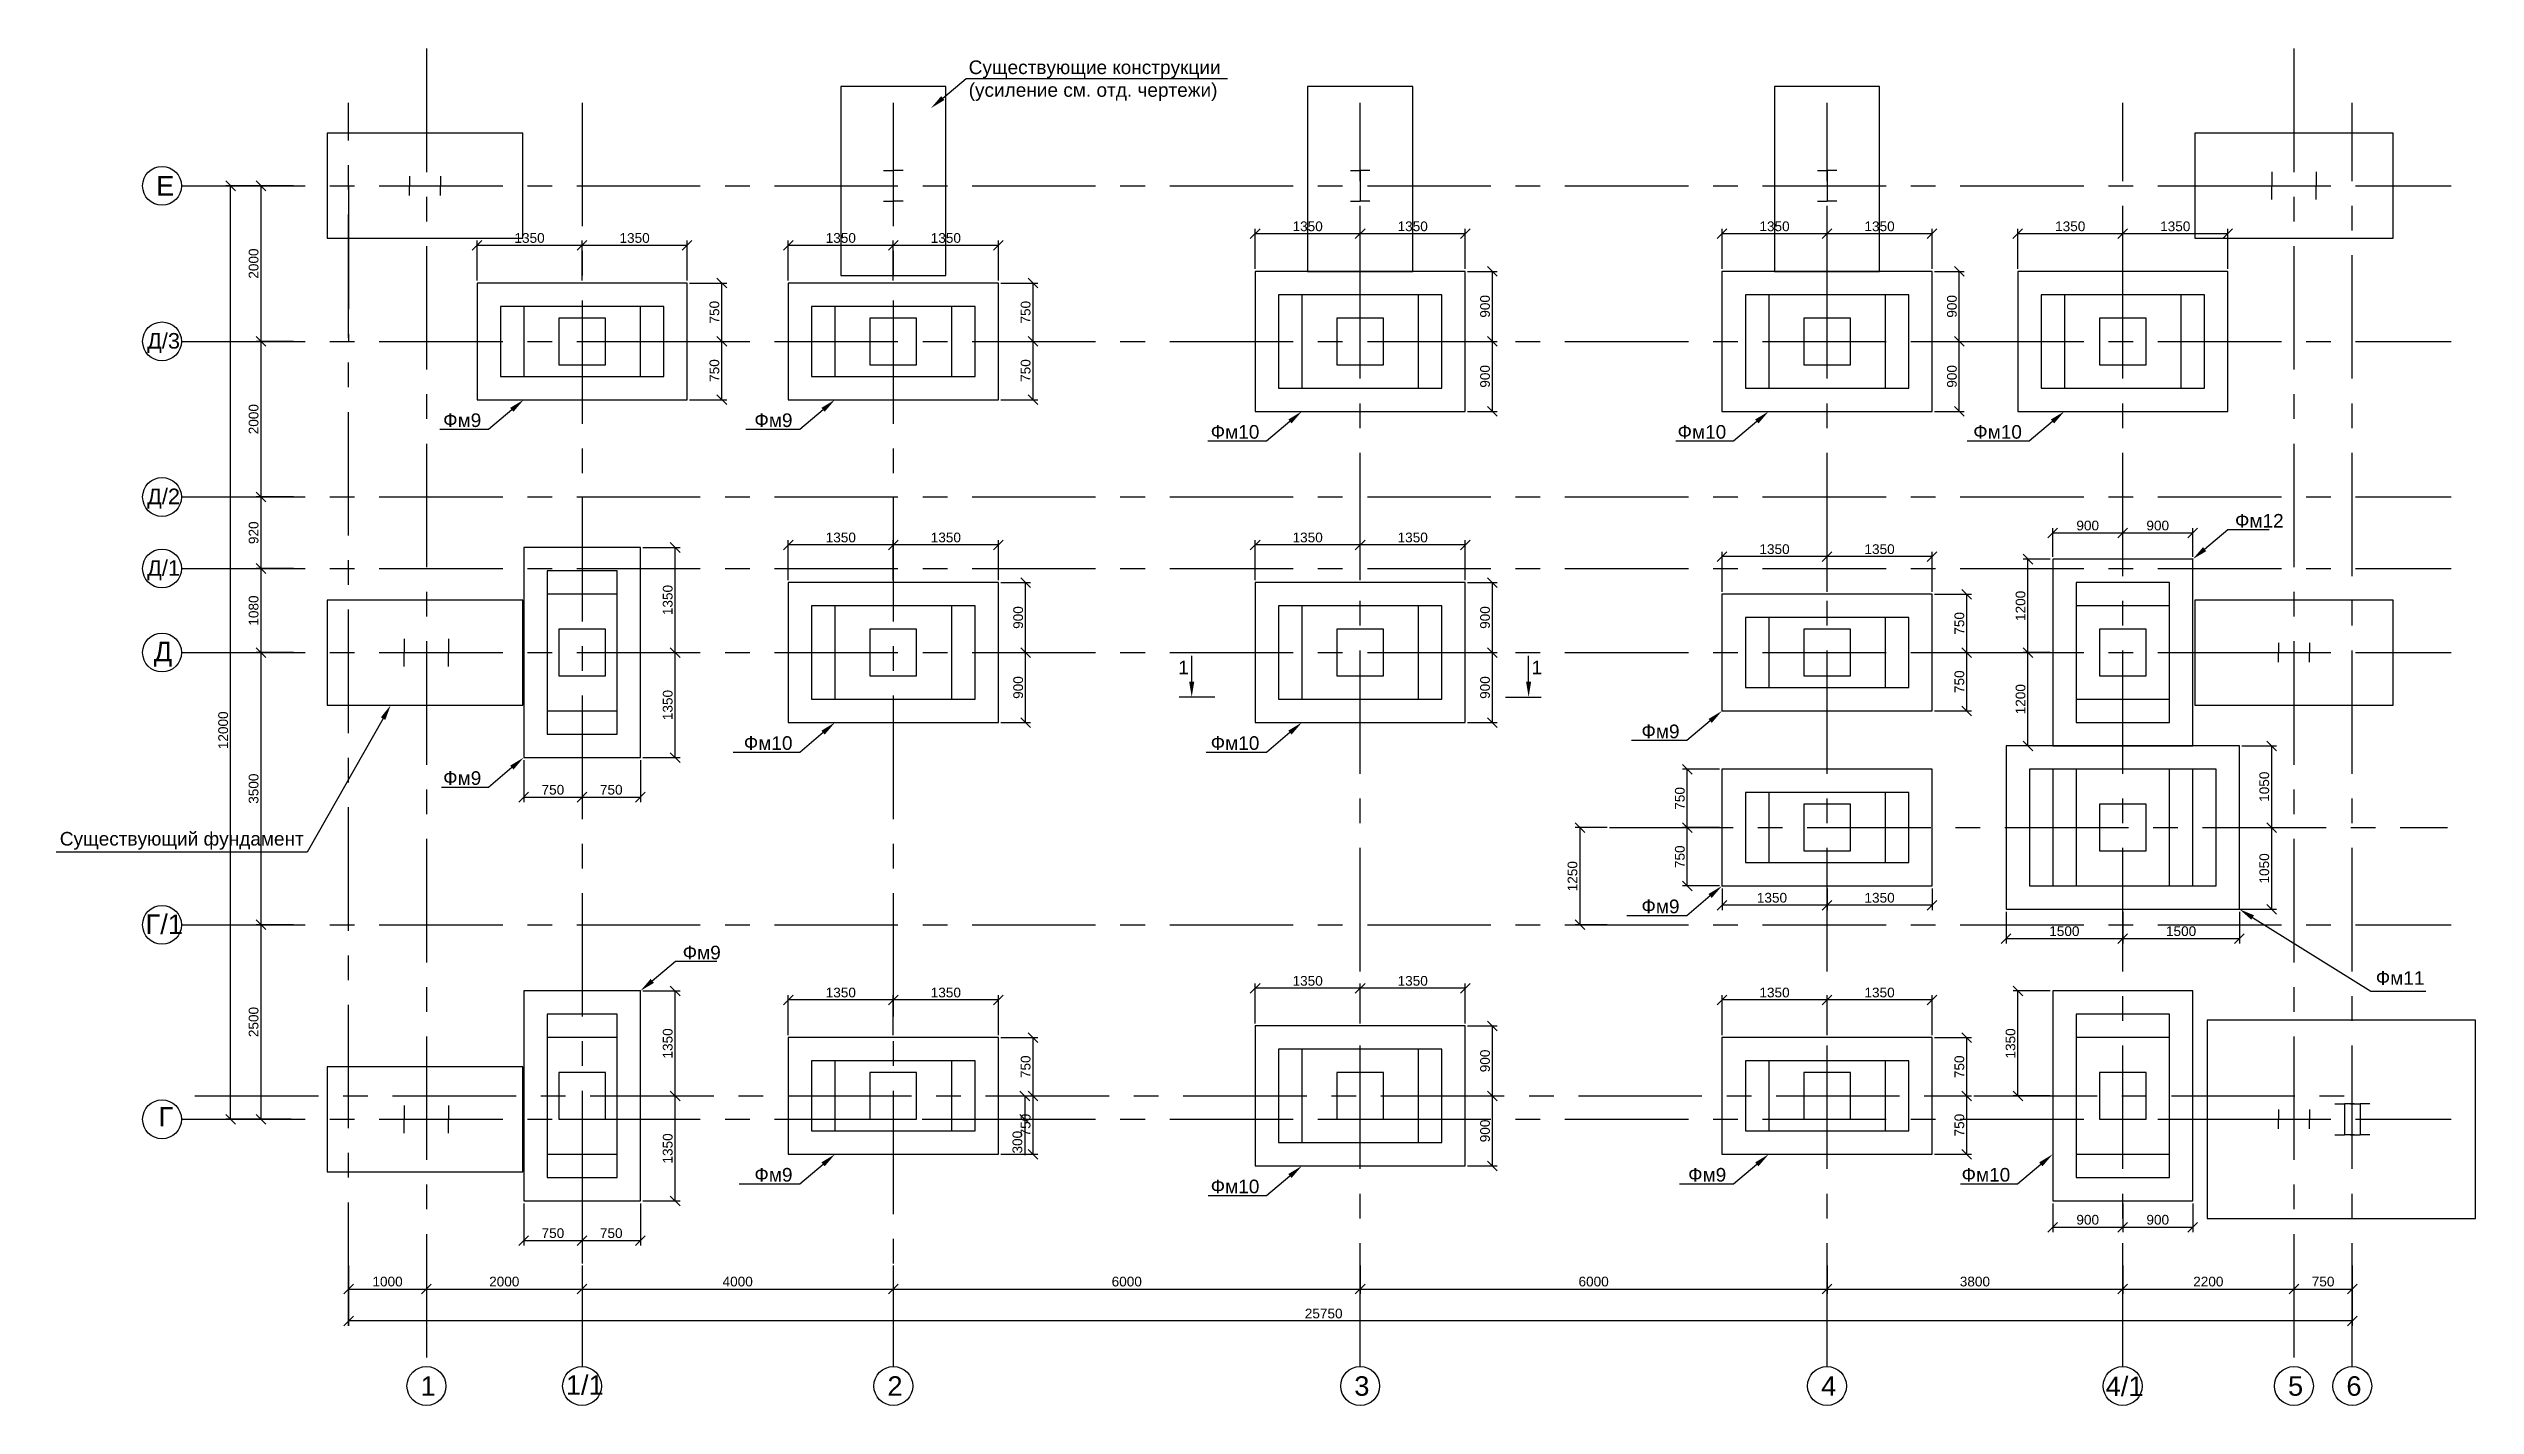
# Model space of a CAD drawing. Header units: millimetres. Extents: x -25736 to -23046, y 7958 to 9460.
# Drawn here: x -25413 to -24789, y 8327 to 8676 of the extents above; entities that cross this region are included whole.
import ezdxf
from ezdxf import colors
from ezdxf.entities.mleader import LeaderData, LeaderLine
from ezdxf.math import Vec2, Vec3

# ---------------------------------------------------------------- set-up
doc = ezdxf.new("R2010")
doc.units = ezdxf.units.MM
doc.linetypes.add('осевая', pattern=[50.8, 31.75, -6.35, 6.35, -6.35])
doc.layers.get('0').update_dxf_attribs({"lineweight": 30})
for name, color, linetype in [('Оси', 5, 'осевая'), ('Размеры', 140, 'Continuous'), ('Существующий фундамент', 84, 'Continuous')]:
    doc.layers.add(name, color=color, linetype=linetype)
doc.styles.get("Standard").update_dxf_attribs({"font": 'ARIALUNI.TTF'})
doc.dimstyles.new('ISO-25', dxfattribs={"dimtxt": 2.5, "dimasz": 2.5, "dimexe": 1.25, "dimexo": 0.625, "dimtad": 1, "dimtxsty": 'Standard', "dimblk": 'OBLIQUE', "dimcen": 2.5, "dimadec": 0, "dimazin": 0, "dimtfac": 1, "dimtmove": 0, "dimatfit": 3, "dimfxl": 1, "dimarcsym": 0})

msp = doc.modelspace()

# ---------------------------------------------------------------- texts
at = {"layer": 'Размеры'}
for s, width, insert, char_height, attachment_point in [('Существующие конструкции\\P(усиление см. отд. чертежи)', 67.04037, (-25176.661, 8673.304), 3.5, 1), ('Е', 0.38282, (-25385.497, 8643.585), 5, 1), ('Д/3', 0.38282, (-25387.823, 8603.226), 4, 1), ('Фм9', 0.38088, (-25301.943, 8579.011), 3.5, 9), ('Фм9', 0.38088, (-25221.943, 8579.011), 3.5, 9), ('Фм10', 0.38088, (-25101.943, 8576.011), 3.5, 9), ('Фм10', 0.38088, (-24981.943, 8576.011), 3.5, 9), ('Фм10', 0.38088, (-24905.943, 8576.011), 3.5, 9), ('Д/2', 0.38282, (-25387.823, 8563.226), 4, 1), ('Фм12', 0.38088, (-24851.178, 8556.701), 3.5, 1), ('Д/1', 0.38282, (-25387.823, 8544.826), 4, 1), ('Д', 0.38282, (-25386.086, 8523.855), 5, 1), ('1', 0.38088, (-25122.809, 8518.988), 3.5, 1), ('1', 0.38088, (-25029.258, 8518.988), 3.5, 3), ('Фм9', 0.38088, (-24993.943, 8499.011), 3.5, 9), ('Фм10', 0.38088, (-25221.943, 8496.011), 3.5, 9), ('Фм10', 0.38088, (-25101.943, 8496.011), 3.5, 9), ('Фм9', 0.38088, (-25301.943, 8487.011), 3.5, 9), ('Существующий фундамент', 68.25841, (-25347.569, 8470.399), 3.5, 9), ('Г/1', 0.38282, (-25388.226, 8453.728), 5, 1), ('Фм9', 0.38088, (-24993.943, 8454.011), 3.5, 9), ('Фм9', 0.38088, (-25250.178, 8445.701), 3.5, 1), ('Фм11', 0.38088, (-24814.992, 8435.631), 3.5, 7), ('Г', 0.38282, (-25384.905, 8404.224), 5, 1), ('Фм9', 0.38088, (-25221.943, 8385.011), 3.5, 9), ('Фм10', 0.38088, (-25101.943, 8382.011), 3.5, 9), ('Фм9', 0.38088, (-24981.943, 8385.011), 3.5, 9), ('Фм10', 0.38088, (-24908.943, 8385.011), 3.5, 9), ('1', 0.38282, (-25317.543, 8335.004), 5, 1), ('1/1', 0.38282, (-25280.187, 8335.278), 5, 1), ('2', 0.38282, (-25197.543, 8335.004), 5, 1), ('3', 0.38282, (-25077.543, 8335.004), 5, 1), ('4', 0.38282, (-24957.543, 8335.004), 5, 1), ('4/1', 0.38282, (-24884.401, 8334.929), 5, 1), ('5', 0.38282, (-24837.543, 8335.004), 5, 1), ('6', 0.38282, (-24822.543, 8335.004), 5, 1)]:
    msp.add_mtext_dynamic_manual_height_columns(s, width=width, gutter_width=12.5, heights=[0], dxfattribs=dict(at, insert=insert, char_height=char_height, attachment_point=attachment_point))

# ---------------------------------------------------------------- blocks, each defined once
blk = doc.blocks.new('_Oblique')
at = {"color": 0, "linetype": 'ByBlock', "lineweight": -2}
blk.add_line((-0.5, -0.5), (0.5, 0.5), dxfattribs=at)
blk = doc.blocks.new('*D3')
at = {"layer": 'Defpoints', "color": 0}
for p in [(-25291.03, 8380.08), (-25276.03, 8380.08), (-25276.03, 8369.89)]:
    blk.add_point(p, dxfattribs=at)
at = {"layer": 'Размеры', "color": 0, "lineweight": -2}
for p, q in [((-25291.03, 8379.45), (-25291.03, 8368.64)), ((-25276.03, 8379.45), (-25276.03, 8368.64)), ((-25291.03, 8369.89), (-25276.03, 8369.89))]:
    blk.add_line(p, q, dxfattribs=at)
at = {"layer": 'Размеры', "color": 0, "lineweight": -2, "xscale": 2.5, "yscale": 2.5, "zscale": 2.5, "rotation": 180}
blk.add_blockref('_Oblique', (-25291.03, 8369.89), dxfattribs=at)
at = {"layer": 'Размеры', "color": 0, "lineweight": -2, "xscale": 2.5, "yscale": 2.5, "zscale": 2.5}
blk.add_blockref('_Oblique', (-25276.03, 8369.89), dxfattribs=at)
at = {"layer": 'Размеры', "color": 0, "insert": (-25283.53, 8371.79), "char_height": 2.5, "attachment_point": 5}
blk.add_mtext('750', dxfattribs=at)
blk = doc.blocks.new('*D4')
at = {"layer": 'Defpoints', "color": 0}
for p in [(-25276.03, 8380.08), (-25261.03, 8380.08), (-25261.03, 8369.89)]:
    blk.add_point(p, dxfattribs=at)
at = {"layer": 'Размеры', "color": 0, "lineweight": -2}
for p, q in [((-25276.03, 8379.45), (-25276.03, 8368.64)), ((-25261.03, 8379.45), (-25261.03, 8368.64)), ((-25276.03, 8369.89), (-25261.03, 8369.89))]:
    blk.add_line(p, q, dxfattribs=at)
at = {"layer": 'Размеры', "color": 0, "lineweight": -2, "xscale": 2.5, "yscale": 2.5, "zscale": 2.5, "rotation": 180}
blk.add_blockref('_Oblique', (-25276.03, 8369.89), dxfattribs=at)
at = {"layer": 'Размеры', "color": 0, "lineweight": -2, "xscale": 2.5, "yscale": 2.5, "zscale": 2.5}
blk.add_blockref('_Oblique', (-25261.03, 8369.89), dxfattribs=at)
at = {"layer": 'Размеры', "color": 0, "insert": (-25268.53, 8371.79), "char_height": 2.5, "attachment_point": 5}
blk.add_mtext('750', dxfattribs=at)
blk = doc.blocks.new('*D5')
at = {"layer": 'Defpoints', "color": 0}
for p in [(-25261.03, 8407.08), (-25252.11, 8407.08), (-25261.03, 8380.08)]:
    blk.add_point(p, dxfattribs=at)
at = {"layer": 'Размеры', "color": 0, "lineweight": -2}
for p, q in [((-25260.41, 8407.08), (-25250.86, 8407.08)), ((-25252.11, 8380.08), (-25252.11, 8407.08)), ((-25260.41, 8380.08), (-25250.86, 8380.08))]:
    blk.add_line(p, q, dxfattribs=at)
at = {"layer": 'Размеры', "color": 0, "lineweight": -2, "xscale": 2.5, "yscale": 2.5, "zscale": 2.5}
for p, rotation in [((-25252.11, 8407.08), 90), ((-25252.11, 8380.08), 270)]:
    blk.add_blockref('_Oblique', p, dxfattribs=dict(at, rotation=rotation))
at = {"layer": 'Размеры', "color": 0, "insert": (-25254.01, 8393.58), "char_height": 2.5, "attachment_point": 5, "rotation": 90}
blk.add_mtext('1350', dxfattribs=at)
blk = doc.blocks.new('*D6')
at = {"layer": 'Defpoints', "color": 0}
for p in [(-25261.03, 8434.08), (-25252.11, 8434.08), (-25261.03, 8407.08)]:
    blk.add_point(p, dxfattribs=at)
at = {"layer": 'Размеры', "color": 0, "lineweight": -2}
for p, q in [((-25260.41, 8434.08), (-25250.86, 8434.08)), ((-25252.11, 8407.08), (-25252.11, 8434.08)), ((-25260.41, 8407.08), (-25250.86, 8407.08))]:
    blk.add_line(p, q, dxfattribs=at)
at = {"layer": 'Размеры', "color": 0, "lineweight": -2, "xscale": 2.5, "yscale": 2.5, "zscale": 2.5}
for p, rotation in [((-25252.11, 8434.08), 90), ((-25252.11, 8407.08), 270)]:
    blk.add_blockref('_Oblique', p, dxfattribs=dict(at, rotation=rotation))
at = {"layer": 'Размеры', "color": 0, "insert": (-25254.01, 8420.58), "char_height": 2.5, "attachment_point": 5, "rotation": 90}
blk.add_mtext('1350', dxfattribs=at)
blk = doc.blocks.new('*D7')
at = {"layer": 'Defpoints', "color": 0}
for p in [(-25223.03, 8431.75), (-25223.03, 8422.08), (-25196.03, 8422.08)]:
    blk.add_point(p, dxfattribs=at)
at = {"layer": 'Размеры', "color": 0, "lineweight": -2}
for p, q in [((-25223.03, 8422.7), (-25223.03, 8433)), ((-25196.03, 8431.75), (-25223.03, 8431.75)), ((-25196.03, 8422.7), (-25196.03, 8433))]:
    blk.add_line(p, q, dxfattribs=at)
at = {"layer": 'Размеры', "color": 0, "lineweight": -2, "xscale": 2.5, "yscale": 2.5, "zscale": 2.5, "rotation": 180}
blk.add_blockref('_Oblique', (-25223.03, 8431.75), dxfattribs=at)
at = {"layer": 'Размеры', "color": 0, "lineweight": -2, "xscale": 2.5, "yscale": 2.5, "zscale": 2.5}
blk.add_blockref('_Oblique', (-25196.03, 8431.75), dxfattribs=at)
at = {"layer": 'Размеры', "color": 0, "insert": (-25209.53, 8433.65), "char_height": 2.5, "attachment_point": 5}
blk.add_mtext('1350', dxfattribs=at)
blk = doc.blocks.new('*D8')
at = {"layer": 'Defpoints', "color": 0}
for p in [(-25196.03, 8431.75), (-25196.03, 8422.08), (-25169.03, 8422.08)]:
    blk.add_point(p, dxfattribs=at)
at = {"layer": 'Размеры', "color": 0, "lineweight": -2}
for p, q in [((-25196.03, 8422.7), (-25196.03, 8433)), ((-25169.03, 8431.75), (-25196.03, 8431.75)), ((-25169.03, 8422.7), (-25169.03, 8433))]:
    blk.add_line(p, q, dxfattribs=at)
at = {"layer": 'Размеры', "color": 0, "lineweight": -2, "xscale": 2.5, "yscale": 2.5, "zscale": 2.5, "rotation": 180}
blk.add_blockref('_Oblique', (-25196.03, 8431.75), dxfattribs=at)
at = {"layer": 'Размеры', "color": 0, "lineweight": -2, "xscale": 2.5, "yscale": 2.5, "zscale": 2.5}
blk.add_blockref('_Oblique', (-25169.03, 8431.75), dxfattribs=at)
at = {"layer": 'Размеры', "color": 0, "insert": (-25182.53, 8433.65), "char_height": 2.5, "attachment_point": 5}
blk.add_mtext('1350', dxfattribs=at)
blk = doc.blocks.new('*D9')
at = {"layer": 'Defpoints', "color": 0}
for p in [(-25103.03, 8434.75), (-25103.03, 8425.08), (-25076.03, 8425.08)]:
    blk.add_point(p, dxfattribs=at)
at = {"layer": 'Размеры', "color": 0, "lineweight": -2}
for p, q in [((-25103.03, 8425.7), (-25103.03, 8436)), ((-25076.03, 8434.75), (-25103.03, 8434.75)), ((-25076.03, 8425.7), (-25076.03, 8436))]:
    blk.add_line(p, q, dxfattribs=at)
at = {"layer": 'Размеры', "color": 0, "lineweight": -2, "xscale": 2.5, "yscale": 2.5, "zscale": 2.5, "rotation": 180}
blk.add_blockref('_Oblique', (-25103.03, 8434.75), dxfattribs=at)
at = {"layer": 'Размеры', "color": 0, "lineweight": -2, "xscale": 2.5, "yscale": 2.5, "zscale": 2.5}
blk.add_blockref('_Oblique', (-25076.03, 8434.75), dxfattribs=at)
at = {"layer": 'Размеры', "color": 0, "insert": (-25089.53, 8436.65), "char_height": 2.5, "attachment_point": 5}
blk.add_mtext('1350', dxfattribs=at)
blk = doc.blocks.new('*D10')
at = {"layer": 'Defpoints', "color": 0}
for p in [(-25076.03, 8434.75), (-25076.03, 8425.08), (-25049.03, 8425.08)]:
    blk.add_point(p, dxfattribs=at)
at = {"layer": 'Размеры', "color": 0, "lineweight": -2}
for p, q in [((-25076.03, 8425.7), (-25076.03, 8436)), ((-25049.03, 8434.75), (-25076.03, 8434.75)), ((-25049.03, 8425.7), (-25049.03, 8436))]:
    blk.add_line(p, q, dxfattribs=at)
at = {"layer": 'Размеры', "color": 0, "lineweight": -2, "xscale": 2.5, "yscale": 2.5, "zscale": 2.5, "rotation": 180}
blk.add_blockref('_Oblique', (-25076.03, 8434.75), dxfattribs=at)
at = {"layer": 'Размеры', "color": 0, "lineweight": -2, "xscale": 2.5, "yscale": 2.5, "zscale": 2.5}
blk.add_blockref('_Oblique', (-25049.03, 8434.75), dxfattribs=at)
at = {"layer": 'Размеры', "color": 0, "insert": (-25062.53, 8436.65), "char_height": 2.5, "attachment_point": 5}
blk.add_mtext('1350', dxfattribs=at)
blk = doc.blocks.new('*D11')
at = {"layer": 'Defpoints', "color": 0}
for p in [(-24983.03, 8431.75), (-24983.03, 8422.08), (-24956.03, 8422.08)]:
    blk.add_point(p, dxfattribs=at)
at = {"layer": 'Размеры', "color": 0, "lineweight": -2}
for p, q in [((-24983.03, 8422.7), (-24983.03, 8433)), ((-24956.03, 8431.75), (-24983.03, 8431.75)), ((-24956.03, 8422.7), (-24956.03, 8433))]:
    blk.add_line(p, q, dxfattribs=at)
at = {"layer": 'Размеры', "color": 0, "lineweight": -2, "xscale": 2.5, "yscale": 2.5, "zscale": 2.5, "rotation": 180}
blk.add_blockref('_Oblique', (-24983.03, 8431.75), dxfattribs=at)
at = {"layer": 'Размеры', "color": 0, "lineweight": -2, "xscale": 2.5, "yscale": 2.5, "zscale": 2.5}
blk.add_blockref('_Oblique', (-24956.03, 8431.75), dxfattribs=at)
at = {"layer": 'Размеры', "color": 0, "insert": (-24969.53, 8433.65), "char_height": 2.5, "attachment_point": 5}
blk.add_mtext('1350', dxfattribs=at)
blk = doc.blocks.new('*D12')
at = {"layer": 'Defpoints', "color": 0}
for p in [(-24956.03, 8431.75), (-24956.03, 8422.08), (-24929.03, 8422.08)]:
    blk.add_point(p, dxfattribs=at)
at = {"layer": 'Размеры', "color": 0, "lineweight": -2}
for p, q in [((-24956.03, 8422.7), (-24956.03, 8433)), ((-24929.03, 8431.75), (-24956.03, 8431.75)), ((-24929.03, 8422.7), (-24929.03, 8433))]:
    blk.add_line(p, q, dxfattribs=at)
at = {"layer": 'Размеры', "color": 0, "lineweight": -2, "xscale": 2.5, "yscale": 2.5, "zscale": 2.5, "rotation": 180}
blk.add_blockref('_Oblique', (-24956.03, 8431.75), dxfattribs=at)
at = {"layer": 'Размеры', "color": 0, "lineweight": -2, "xscale": 2.5, "yscale": 2.5, "zscale": 2.5}
blk.add_blockref('_Oblique', (-24929.03, 8431.75), dxfattribs=at)
at = {"layer": 'Размеры', "color": 0, "insert": (-24942.53, 8433.65), "char_height": 2.5, "attachment_point": 5}
blk.add_mtext('1350', dxfattribs=at)
blk = doc.blocks.new('*D13')
at = {"layer": 'Defpoints', "color": 0}
for p in [(-25223.03, 8548.75), (-25223.03, 8539.08), (-25196.03, 8539.08)]:
    blk.add_point(p, dxfattribs=at)
at = {"layer": 'Размеры', "color": 0, "lineweight": -2}
for p, q in [((-25223.03, 8539.7), (-25223.03, 8550)), ((-25196.03, 8548.75), (-25223.03, 8548.75)), ((-25196.03, 8539.7), (-25196.03, 8550))]:
    blk.add_line(p, q, dxfattribs=at)
at = {"layer": 'Размеры', "color": 0, "lineweight": -2, "xscale": 2.5, "yscale": 2.5, "zscale": 2.5, "rotation": 180}
blk.add_blockref('_Oblique', (-25223.03, 8548.75), dxfattribs=at)
at = {"layer": 'Размеры', "color": 0, "lineweight": -2, "xscale": 2.5, "yscale": 2.5, "zscale": 2.5}
blk.add_blockref('_Oblique', (-25196.03, 8548.75), dxfattribs=at)
at = {"layer": 'Размеры', "color": 0, "insert": (-25209.53, 8550.65), "char_height": 2.5, "attachment_point": 5}
blk.add_mtext('1350', dxfattribs=at)
blk = doc.blocks.new('*D14')
at = {"layer": 'Defpoints', "color": 0}
for p in [(-25196.03, 8548.75), (-25196.03, 8539.08), (-25169.03, 8539.08)]:
    blk.add_point(p, dxfattribs=at)
at = {"layer": 'Размеры', "color": 0, "lineweight": -2}
for p, q in [((-25196.03, 8539.7), (-25196.03, 8550)), ((-25169.03, 8548.75), (-25196.03, 8548.75)), ((-25169.03, 8539.7), (-25169.03, 8550))]:
    blk.add_line(p, q, dxfattribs=at)
at = {"layer": 'Размеры', "color": 0, "lineweight": -2, "xscale": 2.5, "yscale": 2.5, "zscale": 2.5, "rotation": 180}
blk.add_blockref('_Oblique', (-25196.03, 8548.75), dxfattribs=at)
at = {"layer": 'Размеры', "color": 0, "lineweight": -2, "xscale": 2.5, "yscale": 2.5, "zscale": 2.5}
blk.add_blockref('_Oblique', (-25169.03, 8548.75), dxfattribs=at)
at = {"layer": 'Размеры', "color": 0, "insert": (-25182.53, 8550.65), "char_height": 2.5, "attachment_point": 5}
blk.add_mtext('1350', dxfattribs=at)
blk = doc.blocks.new('*D15')
at = {"layer": 'Defpoints', "color": 0}
for p in [(-25103.03, 8548.75), (-25103.03, 8539.08), (-25076.03, 8539.08)]:
    blk.add_point(p, dxfattribs=at)
at = {"layer": 'Размеры', "color": 0, "lineweight": -2}
for p, q in [((-25103.03, 8539.7), (-25103.03, 8550)), ((-25076.03, 8548.75), (-25103.03, 8548.75)), ((-25076.03, 8539.7), (-25076.03, 8550))]:
    blk.add_line(p, q, dxfattribs=at)
at = {"layer": 'Размеры', "color": 0, "lineweight": -2, "xscale": 2.5, "yscale": 2.5, "zscale": 2.5, "rotation": 180}
blk.add_blockref('_Oblique', (-25103.03, 8548.75), dxfattribs=at)
at = {"layer": 'Размеры', "color": 0, "lineweight": -2, "xscale": 2.5, "yscale": 2.5, "zscale": 2.5}
blk.add_blockref('_Oblique', (-25076.03, 8548.75), dxfattribs=at)
at = {"layer": 'Размеры', "color": 0, "insert": (-25089.53, 8550.65), "char_height": 2.5, "attachment_point": 5}
blk.add_mtext('1350', dxfattribs=at)
blk = doc.blocks.new('*D16')
at = {"layer": 'Defpoints', "color": 0}
for p in [(-25076.03, 8548.75), (-25076.03, 8539.08), (-25049.03, 8539.08)]:
    blk.add_point(p, dxfattribs=at)
at = {"layer": 'Размеры', "color": 0, "lineweight": -2}
for p, q in [((-25076.03, 8539.7), (-25076.03, 8550)), ((-25049.03, 8548.75), (-25076.03, 8548.75)), ((-25049.03, 8539.7), (-25049.03, 8550))]:
    blk.add_line(p, q, dxfattribs=at)
at = {"layer": 'Размеры', "color": 0, "lineweight": -2, "xscale": 2.5, "yscale": 2.5, "zscale": 2.5, "rotation": 180}
blk.add_blockref('_Oblique', (-25076.03, 8548.75), dxfattribs=at)
at = {"layer": 'Размеры', "color": 0, "lineweight": -2, "xscale": 2.5, "yscale": 2.5, "zscale": 2.5}
blk.add_blockref('_Oblique', (-25049.03, 8548.75), dxfattribs=at)
at = {"layer": 'Размеры', "color": 0, "insert": (-25062.53, 8550.65), "char_height": 2.5, "attachment_point": 5}
blk.add_mtext('1350', dxfattribs=at)
blk = doc.blocks.new('*D17')
at = {"layer": 'Defpoints', "color": 0}
for p in [(-24983.03, 8545.75), (-24983.03, 8536.08), (-24956.03, 8536.08)]:
    blk.add_point(p, dxfattribs=at)
at = {"layer": 'Размеры', "color": 0, "lineweight": -2}
for p, q in [((-24983.03, 8536.7), (-24983.03, 8547)), ((-24956.03, 8536.7), (-24956.03, 8547)), ((-24956.03, 8545.75), (-24983.03, 8545.75))]:
    blk.add_line(p, q, dxfattribs=at)
at = {"layer": 'Размеры', "color": 0, "lineweight": -2, "xscale": 2.5, "yscale": 2.5, "zscale": 2.5, "rotation": 180}
blk.add_blockref('_Oblique', (-24983.03, 8545.75), dxfattribs=at)
at = {"layer": 'Размеры', "color": 0, "lineweight": -2, "xscale": 2.5, "yscale": 2.5, "zscale": 2.5}
blk.add_blockref('_Oblique', (-24956.03, 8545.75), dxfattribs=at)
at = {"layer": 'Размеры', "color": 0, "insert": (-24969.53, 8547.65), "char_height": 2.5, "attachment_point": 5}
blk.add_mtext('1350', dxfattribs=at)
blk = doc.blocks.new('*D18')
at = {"layer": 'Defpoints', "color": 0}
for p in [(-24956.03, 8545.75), (-24956.03, 8536.08), (-24929.03, 8536.08)]:
    blk.add_point(p, dxfattribs=at)
at = {"layer": 'Размеры', "color": 0, "lineweight": -2}
for p, q in [((-24956.03, 8536.7), (-24956.03, 8547)), ((-24929.03, 8536.7), (-24929.03, 8547)), ((-24929.03, 8545.75), (-24956.03, 8545.75))]:
    blk.add_line(p, q, dxfattribs=at)
at = {"layer": 'Размеры', "color": 0, "lineweight": -2, "xscale": 2.5, "yscale": 2.5, "zscale": 2.5, "rotation": 180}
blk.add_blockref('_Oblique', (-24956.03, 8545.75), dxfattribs=at)
at = {"layer": 'Размеры', "color": 0, "lineweight": -2, "xscale": 2.5, "yscale": 2.5, "zscale": 2.5}
blk.add_blockref('_Oblique', (-24929.03, 8545.75), dxfattribs=at)
at = {"layer": 'Размеры', "color": 0, "insert": (-24942.53, 8547.65), "char_height": 2.5, "attachment_point": 5}
blk.add_mtext('1350', dxfattribs=at)
blk = doc.blocks.new('*D19')
at = {"layer": 'Defpoints', "color": 0}
for p in [(-24880.03, 8628.75), (-24880.03, 8619.08), (-24853.03, 8619.08)]:
    blk.add_point(p, dxfattribs=at)
at = {"layer": 'Размеры', "color": 0, "lineweight": -2}
for p, q in [((-24880.03, 8619.7), (-24880.03, 8630)), ((-24853.03, 8628.75), (-24880.03, 8628.75)), ((-24853.03, 8619.7), (-24853.03, 8630))]:
    blk.add_line(p, q, dxfattribs=at)
at = {"layer": 'Размеры', "color": 0, "lineweight": -2, "xscale": 2.5, "yscale": 2.5, "zscale": 2.5, "rotation": 180}
blk.add_blockref('_Oblique', (-24880.03, 8628.75), dxfattribs=at)
at = {"layer": 'Размеры', "color": 0, "lineweight": -2, "xscale": 2.5, "yscale": 2.5, "zscale": 2.5}
blk.add_blockref('_Oblique', (-24853.03, 8628.75), dxfattribs=at)
at = {"layer": 'Размеры', "color": 0, "insert": (-24866.53, 8630.65), "char_height": 2.5, "attachment_point": 5}
blk.add_mtext('1350', dxfattribs=at)
blk = doc.blocks.new('*D20')
at = {"layer": 'Defpoints', "color": 0}
for p in [(-24907.03, 8628.75), (-24907.03, 8619.08), (-24880.03, 8619.08)]:
    blk.add_point(p, dxfattribs=at)
at = {"layer": 'Размеры', "color": 0, "lineweight": -2}
for p, q in [((-24907.03, 8619.7), (-24907.03, 8630)), ((-24880.03, 8628.75), (-24907.03, 8628.75)), ((-24880.03, 8619.7), (-24880.03, 8630))]:
    blk.add_line(p, q, dxfattribs=at)
at = {"layer": 'Размеры', "color": 0, "lineweight": -2, "xscale": 2.5, "yscale": 2.5, "zscale": 2.5, "rotation": 180}
blk.add_blockref('_Oblique', (-24907.03, 8628.75), dxfattribs=at)
at = {"layer": 'Размеры', "color": 0, "lineweight": -2, "xscale": 2.5, "yscale": 2.5, "zscale": 2.5}
blk.add_blockref('_Oblique', (-24880.03, 8628.75), dxfattribs=at)
at = {"layer": 'Размеры', "color": 0, "insert": (-24893.53, 8630.65), "char_height": 2.5, "attachment_point": 5}
blk.add_mtext('1350', dxfattribs=at)
blk = doc.blocks.new('*D21')
at = {"layer": 'Defpoints', "color": 0}
for p in [(-24956.03, 8628.75), (-24956.03, 8619.08), (-24929.03, 8619.08)]:
    blk.add_point(p, dxfattribs=at)
at = {"layer": 'Размеры', "color": 0, "lineweight": -2}
for p, q in [((-24956.03, 8619.7), (-24956.03, 8630)), ((-24929.03, 8628.75), (-24956.03, 8628.75)), ((-24929.03, 8619.7), (-24929.03, 8630))]:
    blk.add_line(p, q, dxfattribs=at)
at = {"layer": 'Размеры', "color": 0, "lineweight": -2, "xscale": 2.5, "yscale": 2.5, "zscale": 2.5, "rotation": 180}
blk.add_blockref('_Oblique', (-24956.03, 8628.75), dxfattribs=at)
at = {"layer": 'Размеры', "color": 0, "lineweight": -2, "xscale": 2.5, "yscale": 2.5, "zscale": 2.5}
blk.add_blockref('_Oblique', (-24929.03, 8628.75), dxfattribs=at)
at = {"layer": 'Размеры', "color": 0, "insert": (-24942.53, 8630.65), "char_height": 2.5, "attachment_point": 5}
blk.add_mtext('1350', dxfattribs=at)
blk = doc.blocks.new('*D22')
at = {"layer": 'Defpoints', "color": 0}
for p in [(-24983.03, 8628.75), (-24983.03, 8619.08), (-24956.03, 8619.08)]:
    blk.add_point(p, dxfattribs=at)
at = {"layer": 'Размеры', "color": 0, "lineweight": -2}
for p, q in [((-24983.03, 8619.7), (-24983.03, 8630)), ((-24956.03, 8628.75), (-24983.03, 8628.75)), ((-24956.03, 8619.7), (-24956.03, 8630))]:
    blk.add_line(p, q, dxfattribs=at)
at = {"layer": 'Размеры', "color": 0, "lineweight": -2, "xscale": 2.5, "yscale": 2.5, "zscale": 2.5, "rotation": 180}
blk.add_blockref('_Oblique', (-24983.03, 8628.75), dxfattribs=at)
at = {"layer": 'Размеры', "color": 0, "lineweight": -2, "xscale": 2.5, "yscale": 2.5, "zscale": 2.5}
blk.add_blockref('_Oblique', (-24956.03, 8628.75), dxfattribs=at)
at = {"layer": 'Размеры', "color": 0, "insert": (-24969.53, 8630.65), "char_height": 2.5, "attachment_point": 5}
blk.add_mtext('1350', dxfattribs=at)
blk = doc.blocks.new('*D23')
at = {"layer": 'Defpoints', "color": 0}
for p in [(-25076.03, 8628.75), (-25076.03, 8619.08), (-25049.03, 8619.08)]:
    blk.add_point(p, dxfattribs=at)
at = {"layer": 'Размеры', "color": 0, "lineweight": -2}
for p, q in [((-25076.03, 8619.7), (-25076.03, 8630)), ((-25049.03, 8628.75), (-25076.03, 8628.75)), ((-25049.03, 8619.7), (-25049.03, 8630))]:
    blk.add_line(p, q, dxfattribs=at)
at = {"layer": 'Размеры', "color": 0, "lineweight": -2, "xscale": 2.5, "yscale": 2.5, "zscale": 2.5, "rotation": 180}
blk.add_blockref('_Oblique', (-25076.03, 8628.75), dxfattribs=at)
at = {"layer": 'Размеры', "color": 0, "lineweight": -2, "xscale": 2.5, "yscale": 2.5, "zscale": 2.5}
blk.add_blockref('_Oblique', (-25049.03, 8628.75), dxfattribs=at)
at = {"layer": 'Размеры', "color": 0, "insert": (-25062.53, 8630.65), "char_height": 2.5, "attachment_point": 5}
blk.add_mtext('1350', dxfattribs=at)
blk = doc.blocks.new('*D24')
at = {"layer": 'Defpoints', "color": 0}
for p in [(-25103.03, 8628.75), (-25103.03, 8619.08), (-25076.03, 8619.08)]:
    blk.add_point(p, dxfattribs=at)
at = {"layer": 'Размеры', "color": 0, "lineweight": -2}
for p, q in [((-25103.03, 8619.7), (-25103.03, 8630)), ((-25076.03, 8628.75), (-25103.03, 8628.75)), ((-25076.03, 8619.7), (-25076.03, 8630))]:
    blk.add_line(p, q, dxfattribs=at)
at = {"layer": 'Размеры', "color": 0, "lineweight": -2, "xscale": 2.5, "yscale": 2.5, "zscale": 2.5, "rotation": 180}
blk.add_blockref('_Oblique', (-25103.03, 8628.75), dxfattribs=at)
at = {"layer": 'Размеры', "color": 0, "lineweight": -2, "xscale": 2.5, "yscale": 2.5, "zscale": 2.5}
blk.add_blockref('_Oblique', (-25076.03, 8628.75), dxfattribs=at)
at = {"layer": 'Размеры', "color": 0, "insert": (-25089.53, 8630.65), "char_height": 2.5, "attachment_point": 5}
blk.add_mtext('1350', dxfattribs=at)
blk = doc.blocks.new('*D25')
at = {"layer": 'Defpoints', "color": 0}
for p in [(-25196.03, 8625.75), (-25196.03, 8616.08), (-25169.03, 8616.08)]:
    blk.add_point(p, dxfattribs=at)
at = {"layer": 'Размеры', "color": 0, "lineweight": -2}
for p, q in [((-25196.03, 8616.7), (-25196.03, 8627)), ((-25169.03, 8625.75), (-25196.03, 8625.75)), ((-25169.03, 8616.7), (-25169.03, 8627))]:
    blk.add_line(p, q, dxfattribs=at)
at = {"layer": 'Размеры', "color": 0, "lineweight": -2, "xscale": 2.5, "yscale": 2.5, "zscale": 2.5, "rotation": 180}
blk.add_blockref('_Oblique', (-25196.03, 8625.75), dxfattribs=at)
at = {"layer": 'Размеры', "color": 0, "lineweight": -2, "xscale": 2.5, "yscale": 2.5, "zscale": 2.5}
blk.add_blockref('_Oblique', (-25169.03, 8625.75), dxfattribs=at)
at = {"layer": 'Размеры', "color": 0, "insert": (-25182.53, 8627.65), "char_height": 2.5, "attachment_point": 5}
blk.add_mtext('1350', dxfattribs=at)
blk = doc.blocks.new('*D26')
at = {"layer": 'Defpoints', "color": 0}
for p in [(-25223.03, 8625.75), (-25223.03, 8616.08), (-25196.03, 8616.08)]:
    blk.add_point(p, dxfattribs=at)
at = {"layer": 'Размеры', "color": 0, "lineweight": -2}
for p, q in [((-25223.03, 8616.7), (-25223.03, 8627)), ((-25196.03, 8625.75), (-25223.03, 8625.75)), ((-25196.03, 8616.7), (-25196.03, 8627))]:
    blk.add_line(p, q, dxfattribs=at)
at = {"layer": 'Размеры', "color": 0, "lineweight": -2, "xscale": 2.5, "yscale": 2.5, "zscale": 2.5, "rotation": 180}
blk.add_blockref('_Oblique', (-25223.03, 8625.75), dxfattribs=at)
at = {"layer": 'Размеры', "color": 0, "lineweight": -2, "xscale": 2.5, "yscale": 2.5, "zscale": 2.5}
blk.add_blockref('_Oblique', (-25196.03, 8625.75), dxfattribs=at)
at = {"layer": 'Размеры', "color": 0, "insert": (-25209.53, 8627.65), "char_height": 2.5, "attachment_point": 5}
blk.add_mtext('1350', dxfattribs=at)
blk = doc.blocks.new('*D27')
at = {"layer": 'Defpoints', "color": 0}
for p in [(-25276.03, 8625.75), (-25276.03, 8616.08), (-25249.03, 8616.08)]:
    blk.add_point(p, dxfattribs=at)
at = {"layer": 'Размеры', "color": 0, "lineweight": -2}
for p, q in [((-25276.03, 8616.7), (-25276.03, 8627)), ((-25249.03, 8625.75), (-25276.03, 8625.75)), ((-25249.03, 8616.7), (-25249.03, 8627))]:
    blk.add_line(p, q, dxfattribs=at)
at = {"layer": 'Размеры', "color": 0, "lineweight": -2, "xscale": 2.5, "yscale": 2.5, "zscale": 2.5, "rotation": 180}
blk.add_blockref('_Oblique', (-25276.03, 8625.75), dxfattribs=at)
at = {"layer": 'Размеры', "color": 0, "lineweight": -2, "xscale": 2.5, "yscale": 2.5, "zscale": 2.5}
blk.add_blockref('_Oblique', (-25249.03, 8625.75), dxfattribs=at)
at = {"layer": 'Размеры', "color": 0, "insert": (-25262.53, 8627.65), "char_height": 2.5, "attachment_point": 5}
blk.add_mtext('1350', dxfattribs=at)
blk = doc.blocks.new('*D28')
at = {"layer": 'Defpoints', "color": 0}
for p in [(-25303.03, 8625.75), (-25303.03, 8616.08), (-25276.03, 8616.08)]:
    blk.add_point(p, dxfattribs=at)
at = {"layer": 'Размеры', "color": 0, "lineweight": -2}
for p, q in [((-25303.03, 8616.7), (-25303.03, 8627)), ((-25276.03, 8625.75), (-25303.03, 8625.75)), ((-25276.03, 8616.7), (-25276.03, 8627))]:
    blk.add_line(p, q, dxfattribs=at)
at = {"layer": 'Размеры', "color": 0, "lineweight": -2, "xscale": 2.5, "yscale": 2.5, "zscale": 2.5, "rotation": 180}
blk.add_blockref('_Oblique', (-25303.03, 8625.75), dxfattribs=at)
at = {"layer": 'Размеры', "color": 0, "lineweight": -2, "xscale": 2.5, "yscale": 2.5, "zscale": 2.5}
blk.add_blockref('_Oblique', (-25276.03, 8625.75), dxfattribs=at)
at = {"layer": 'Размеры', "color": 0, "insert": (-25289.53, 8627.65), "char_height": 2.5, "attachment_point": 5}
blk.add_mtext('1350', dxfattribs=at)
blk = doc.blocks.new('*D30')
at = {"layer": 'Defpoints', "color": 0}
for p in [(-25291.03, 8494.08), (-25276.03, 8494.08), (-25276.03, 8483.89)]:
    blk.add_point(p, dxfattribs=at)
at = {"layer": 'Размеры', "color": 0, "lineweight": -2}
for p, q in [((-25291.03, 8493.45), (-25291.03, 8482.64)), ((-25276.03, 8493.45), (-25276.03, 8482.64)), ((-25291.03, 8483.89), (-25276.03, 8483.89))]:
    blk.add_line(p, q, dxfattribs=at)
at = {"layer": 'Размеры', "color": 0, "lineweight": -2, "xscale": 2.5, "yscale": 2.5, "zscale": 2.5, "rotation": 180}
blk.add_blockref('_Oblique', (-25291.03, 8483.89), dxfattribs=at)
at = {"layer": 'Размеры', "color": 0, "lineweight": -2, "xscale": 2.5, "yscale": 2.5, "zscale": 2.5}
blk.add_blockref('_Oblique', (-25276.03, 8483.89), dxfattribs=at)
at = {"layer": 'Размеры', "color": 0, "insert": (-25283.53, 8485.79), "char_height": 2.5, "attachment_point": 5}
blk.add_mtext('750', dxfattribs=at)
blk = doc.blocks.new('*D29')
at = {"layer": 'Defpoints', "color": 0}
for p in [(-25276.03, 8494.08), (-25261.03, 8494.08), (-25261.03, 8483.89)]:
    blk.add_point(p, dxfattribs=at)
at = {"layer": 'Размеры', "color": 0, "lineweight": -2}
for p, q in [((-25276.03, 8493.45), (-25276.03, 8482.64)), ((-25261.03, 8493.45), (-25261.03, 8482.64)), ((-25276.03, 8483.89), (-25261.03, 8483.89))]:
    blk.add_line(p, q, dxfattribs=at)
at = {"layer": 'Размеры', "color": 0, "lineweight": -2, "xscale": 2.5, "yscale": 2.5, "zscale": 2.5, "rotation": 180}
blk.add_blockref('_Oblique', (-25276.03, 8483.89), dxfattribs=at)
at = {"layer": 'Размеры', "color": 0, "lineweight": -2, "xscale": 2.5, "yscale": 2.5, "zscale": 2.5}
blk.add_blockref('_Oblique', (-25261.03, 8483.89), dxfattribs=at)
at = {"layer": 'Размеры', "color": 0, "insert": (-25268.53, 8485.79), "char_height": 2.5, "attachment_point": 5}
blk.add_mtext('750', dxfattribs=at)
blk = doc.blocks.new('*D32')
at = {"layer": 'Defpoints', "color": 0}
for p in [(-25261.03, 8521.08), (-25252.11, 8521.08), (-25261.03, 8494.08)]:
    blk.add_point(p, dxfattribs=at)
at = {"layer": 'Размеры', "color": 0, "lineweight": -2}
for p, q in [((-25260.41, 8521.08), (-25250.86, 8521.08)), ((-25252.11, 8494.08), (-25252.11, 8521.08)), ((-25260.41, 8494.08), (-25250.86, 8494.08))]:
    blk.add_line(p, q, dxfattribs=at)
at = {"layer": 'Размеры', "color": 0, "lineweight": -2, "xscale": 2.5, "yscale": 2.5, "zscale": 2.5}
for p, rotation in [((-25252.11, 8521.08), 90), ((-25252.11, 8494.08), 270)]:
    blk.add_blockref('_Oblique', p, dxfattribs=dict(at, rotation=rotation))
at = {"layer": 'Размеры', "color": 0, "insert": (-25254.01, 8507.58), "char_height": 2.5, "attachment_point": 5, "rotation": 90}
blk.add_mtext('1350', dxfattribs=at)
blk = doc.blocks.new('*D31')
at = {"layer": 'Defpoints', "color": 0}
for p in [(-25261.03, 8548.08), (-25252.11, 8548.08), (-25261.03, 8521.08)]:
    blk.add_point(p, dxfattribs=at)
at = {"layer": 'Размеры', "color": 0, "lineweight": -2}
for p, q in [((-25260.41, 8548.08), (-25250.86, 8548.08)), ((-25252.11, 8521.08), (-25252.11, 8548.08)), ((-25260.41, 8521.08), (-25250.86, 8521.08))]:
    blk.add_line(p, q, dxfattribs=at)
at = {"layer": 'Размеры', "color": 0, "lineweight": -2, "xscale": 2.5, "yscale": 2.5, "zscale": 2.5}
for p, rotation in [((-25252.11, 8548.08), 90), ((-25252.11, 8521.08), 270)]:
    blk.add_blockref('_Oblique', p, dxfattribs=dict(at, rotation=rotation))
at = {"layer": 'Размеры', "color": 0, "insert": (-25254.01, 8534.58), "char_height": 2.5, "attachment_point": 5, "rotation": 90}
blk.add_mtext('1350', dxfattribs=at)
blk = doc.blocks.new('*D33')
at = {"layer": 'Defpoints', "color": 0}
for p in [(-25169.03, 8407.08), (-25160.11, 8407.08), (-25169.03, 8392.08)]:
    blk.add_point(p, dxfattribs=at)
at = {"layer": 'Размеры', "color": 0, "lineweight": -2}
for p, q in [((-25168.41, 8407.08), (-25158.86, 8407.08)), ((-25160.11, 8392.08), (-25160.11, 8407.08)), ((-25168.41, 8392.08), (-25158.86, 8392.08))]:
    blk.add_line(p, q, dxfattribs=at)
at = {"layer": 'Размеры', "color": 0, "lineweight": -2, "xscale": 2.5, "yscale": 2.5, "zscale": 2.5}
for p, rotation in [((-25160.11, 8407.08), 90), ((-25160.11, 8392.08), 270)]:
    blk.add_blockref('_Oblique', p, dxfattribs=dict(at, rotation=rotation))
at = {"layer": 'Размеры', "color": 0, "insert": (-25162.01, 8399.58), "char_height": 2.5, "attachment_point": 5, "rotation": 90}
blk.add_mtext('750', dxfattribs=at)
blk = doc.blocks.new('*D34')
at = {"layer": 'Defpoints', "color": 0}
for p in [(-25169.03, 8422.08), (-25160.11, 8422.08), (-25169.03, 8407.08)]:
    blk.add_point(p, dxfattribs=at)
at = {"layer": 'Размеры', "color": 0, "lineweight": -2}
for p, q in [((-25168.41, 8422.08), (-25158.86, 8422.08)), ((-25160.11, 8407.08), (-25160.11, 8422.08)), ((-25168.41, 8407.08), (-25158.86, 8407.08))]:
    blk.add_line(p, q, dxfattribs=at)
at = {"layer": 'Размеры', "color": 0, "lineweight": -2, "xscale": 2.5, "yscale": 2.5, "zscale": 2.5}
for p, rotation in [((-25160.11, 8422.08), 90), ((-25160.11, 8407.08), 270)]:
    blk.add_blockref('_Oblique', p, dxfattribs=dict(at, rotation=rotation))
at = {"layer": 'Размеры', "color": 0, "insert": (-25162.01, 8414.58), "char_height": 2.5, "attachment_point": 5, "rotation": 90}
blk.add_mtext('750', dxfattribs=at)
blk = doc.blocks.new('*D35')
at = {"layer": 'Defpoints', "color": 0}
for p in [(-25169.03, 8601.08), (-25160.11, 8601.08), (-25169.03, 8586.08)]:
    blk.add_point(p, dxfattribs=at)
at = {"layer": 'Размеры', "color": 0, "lineweight": -2}
for p, q in [((-25168.41, 8601.08), (-25158.86, 8601.08)), ((-25160.11, 8586.08), (-25160.11, 8601.08)), ((-25168.41, 8586.08), (-25158.86, 8586.08))]:
    blk.add_line(p, q, dxfattribs=at)
at = {"layer": 'Размеры', "color": 0, "lineweight": -2, "xscale": 2.5, "yscale": 2.5, "zscale": 2.5}
for p, rotation in [((-25160.11, 8601.08), 90), ((-25160.11, 8586.08), 270)]:
    blk.add_blockref('_Oblique', p, dxfattribs=dict(at, rotation=rotation))
at = {"layer": 'Размеры', "color": 0, "insert": (-25162.01, 8593.58), "char_height": 2.5, "attachment_point": 5, "rotation": 90}
blk.add_mtext('750', dxfattribs=at)
blk = doc.blocks.new('*D36')
at = {"layer": 'Defpoints', "color": 0}
for p in [(-25169.03, 8616.08), (-25160.11, 8616.08), (-25169.03, 8601.08)]:
    blk.add_point(p, dxfattribs=at)
at = {"layer": 'Размеры', "color": 0, "lineweight": -2}
for p, q in [((-25168.41, 8616.08), (-25158.86, 8616.08)), ((-25160.11, 8601.08), (-25160.11, 8616.08)), ((-25168.41, 8601.08), (-25158.86, 8601.08))]:
    blk.add_line(p, q, dxfattribs=at)
at = {"layer": 'Размеры', "color": 0, "lineweight": -2, "xscale": 2.5, "yscale": 2.5, "zscale": 2.5}
for p, rotation in [((-25160.11, 8616.08), 90), ((-25160.11, 8601.08), 270)]:
    blk.add_blockref('_Oblique', p, dxfattribs=dict(at, rotation=rotation))
at = {"layer": 'Размеры', "color": 0, "insert": (-25162.01, 8608.58), "char_height": 2.5, "attachment_point": 5, "rotation": 90}
blk.add_mtext('750', dxfattribs=at)
blk = doc.blocks.new('*D37')
at = {"layer": 'Defpoints', "color": 0}
for p in [(-25249.03, 8601.08), (-25240.11, 8601.08), (-25249.03, 8586.08)]:
    blk.add_point(p, dxfattribs=at)
at = {"layer": 'Размеры', "color": 0, "lineweight": -2}
for p, q in [((-25248.41, 8601.08), (-25238.86, 8601.08)), ((-25240.11, 8586.08), (-25240.11, 8601.08)), ((-25248.41, 8586.08), (-25238.86, 8586.08))]:
    blk.add_line(p, q, dxfattribs=at)
at = {"layer": 'Размеры', "color": 0, "lineweight": -2, "xscale": 2.5, "yscale": 2.5, "zscale": 2.5}
for p, rotation in [((-25240.11, 8601.08), 90), ((-25240.11, 8586.08), 270)]:
    blk.add_blockref('_Oblique', p, dxfattribs=dict(at, rotation=rotation))
at = {"layer": 'Размеры', "color": 0, "insert": (-25242.01, 8593.58), "char_height": 2.5, "attachment_point": 5, "rotation": 90}
blk.add_mtext('750', dxfattribs=at)
blk = doc.blocks.new('*D38')
at = {"layer": 'Defpoints', "color": 0}
for p in [(-25249.03, 8616.08), (-25240.11, 8616.08), (-25249.03, 8601.08)]:
    blk.add_point(p, dxfattribs=at)
at = {"layer": 'Размеры', "color": 0, "lineweight": -2}
for p, q in [((-25248.41, 8616.08), (-25238.86, 8616.08)), ((-25240.11, 8601.08), (-25240.11, 8616.08)), ((-25248.41, 8601.08), (-25238.86, 8601.08))]:
    blk.add_line(p, q, dxfattribs=at)
at = {"layer": 'Размеры', "color": 0, "lineweight": -2, "xscale": 2.5, "yscale": 2.5, "zscale": 2.5}
for p, rotation in [((-25240.11, 8616.08), 90), ((-25240.11, 8601.08), 270)]:
    blk.add_blockref('_Oblique', p, dxfattribs=dict(at, rotation=rotation))
at = {"layer": 'Размеры', "color": 0, "insert": (-25242.01, 8608.58), "char_height": 2.5, "attachment_point": 5, "rotation": 90}
blk.add_mtext('750', dxfattribs=at)
blk = doc.blocks.new('*D39')
at = {"layer": 'Defpoints', "color": 0}
for p in [(-24929.03, 8521.08), (-24920.11, 8521.08), (-24929.03, 8506.08)]:
    blk.add_point(p, dxfattribs=at)
at = {"layer": 'Размеры', "color": 0, "lineweight": -2}
for p, q in [((-24928.41, 8521.08), (-24918.86, 8521.08)), ((-24920.11, 8506.08), (-24920.11, 8521.08)), ((-24928.41, 8506.08), (-24918.86, 8506.08))]:
    blk.add_line(p, q, dxfattribs=at)
at = {"layer": 'Размеры', "color": 0, "lineweight": -2, "xscale": 2.5, "yscale": 2.5, "zscale": 2.5}
for p, rotation in [((-24920.11, 8521.08), 90), ((-24920.11, 8506.08), 270)]:
    blk.add_blockref('_Oblique', p, dxfattribs=dict(at, rotation=rotation))
at = {"layer": 'Размеры', "color": 0, "insert": (-24922.01, 8513.58), "char_height": 2.5, "attachment_point": 5, "rotation": 90}
blk.add_mtext('750', dxfattribs=at)
blk = doc.blocks.new('*D40')
at = {"layer": 'Defpoints', "color": 0}
for p in [(-24929.03, 8536.08), (-24920.11, 8536.08), (-24929.03, 8521.08)]:
    blk.add_point(p, dxfattribs=at)
at = {"layer": 'Размеры', "color": 0, "lineweight": -2}
for p, q in [((-24928.41, 8536.08), (-24918.86, 8536.08)), ((-24920.11, 8521.08), (-24920.11, 8536.08)), ((-24928.41, 8521.08), (-24918.86, 8521.08))]:
    blk.add_line(p, q, dxfattribs=at)
at = {"layer": 'Размеры', "color": 0, "lineweight": -2, "xscale": 2.5, "yscale": 2.5, "zscale": 2.5}
for p, rotation in [((-24920.11, 8536.08), 90), ((-24920.11, 8521.08), 270)]:
    blk.add_blockref('_Oblique', p, dxfattribs=dict(at, rotation=rotation))
at = {"layer": 'Размеры', "color": 0, "insert": (-24922.01, 8528.58), "char_height": 2.5, "attachment_point": 5, "rotation": 90}
blk.add_mtext('750', dxfattribs=at)
blk = doc.blocks.new('*D41')
at = {"layer": 'Defpoints', "color": 0}
for p in [(-24929.03, 8407.08), (-24920.11, 8407.08), (-24929.03, 8392.08)]:
    blk.add_point(p, dxfattribs=at)
at = {"layer": 'Размеры', "color": 0, "lineweight": -2}
for p, q in [((-24928.41, 8407.08), (-24918.86, 8407.08)), ((-24920.11, 8392.08), (-24920.11, 8407.08)), ((-24928.41, 8392.08), (-24918.86, 8392.08))]:
    blk.add_line(p, q, dxfattribs=at)
at = {"layer": 'Размеры', "color": 0, "lineweight": -2, "xscale": 2.5, "yscale": 2.5, "zscale": 2.5}
for p, rotation in [((-24920.11, 8407.08), 90), ((-24920.11, 8392.08), 270)]:
    blk.add_blockref('_Oblique', p, dxfattribs=dict(at, rotation=rotation))
at = {"layer": 'Размеры', "color": 0, "insert": (-24922.01, 8399.58), "char_height": 2.5, "attachment_point": 5, "rotation": 90}
blk.add_mtext('750', dxfattribs=at)
blk = doc.blocks.new('*D42')
at = {"layer": 'Defpoints', "color": 0}
for p in [(-24929.03, 8422.08), (-24920.11, 8422.08), (-24929.03, 8407.08)]:
    blk.add_point(p, dxfattribs=at)
at = {"layer": 'Размеры', "color": 0, "lineweight": -2}
for p, q in [((-24928.41, 8422.08), (-24918.86, 8422.08)), ((-24920.11, 8407.08), (-24920.11, 8422.08)), ((-24928.41, 8407.08), (-24918.86, 8407.08))]:
    blk.add_line(p, q, dxfattribs=at)
at = {"layer": 'Размеры', "color": 0, "lineweight": -2, "xscale": 2.5, "yscale": 2.5, "zscale": 2.5}
for p, rotation in [((-24920.11, 8422.08), 90), ((-24920.11, 8407.08), 270)]:
    blk.add_blockref('_Oblique', p, dxfattribs=dict(at, rotation=rotation))
at = {"layer": 'Размеры', "color": 0, "insert": (-24922.01, 8414.58), "char_height": 2.5, "attachment_point": 5, "rotation": 90}
blk.add_mtext('750', dxfattribs=at)
blk = doc.blocks.new('*D43')
at = {"layer": 'Defpoints', "color": 0}
for p in [(-25168.57, 8407.08), (-25189.26, 8401.08), (-25162.23, 8401.08)]:
    blk.add_point(p, dxfattribs=at)
at = {"layer": 'Размеры', "color": 0, "lineweight": -2}
for p, q in [((-25167.95, 8407.08), (-25160.98, 8407.08)), ((-25162.23, 8407.08), (-25162.23, 8401.08)), ((-25188.63, 8401.08), (-25160.98, 8401.08)), ((-25162.23, 8401.08), (-25162.23, 8391.81))]:
    blk.add_line(p, q, dxfattribs=at)
at = {"layer": 'Размеры', "color": 0, "lineweight": -2, "xscale": 2.5, "yscale": 2.5, "zscale": 2.5}
for p, rotation in [((-25162.23, 8407.08), 90), ((-25162.23, 8401.08), 270)]:
    blk.add_blockref('_Oblique', p, dxfattribs=dict(at, rotation=rotation))
at = {"layer": 'Размеры', "color": 0, "insert": (-25164.13, 8395.19), "char_height": 2.5, "attachment_point": 5, "rotation": 90}
blk.add_mtext('300', dxfattribs=at)
blk = doc.blocks.new('*D44')
at = {"layer": 'Defpoints', "color": 0}
for p in [(-25049.03, 8407.08), (-25042.03, 8407.08), (-25049.03, 8389.08)]:
    blk.add_point(p, dxfattribs=at)
at = {"layer": 'Размеры', "color": 0, "lineweight": -2}
for p, q in [((-25048.41, 8407.08), (-25040.78, 8407.08)), ((-25042.03, 8389.08), (-25042.03, 8407.08)), ((-25048.41, 8389.08), (-25040.78, 8389.08))]:
    blk.add_line(p, q, dxfattribs=at)
at = {"layer": 'Размеры', "color": 0, "lineweight": -2, "xscale": 2.5, "yscale": 2.5, "zscale": 2.5}
for p, rotation in [((-25042.03, 8407.08), 90), ((-25042.03, 8389.08), 270)]:
    blk.add_blockref('_Oblique', p, dxfattribs=dict(at, rotation=rotation))
at = {"layer": 'Размеры', "color": 0, "insert": (-25043.93, 8398.08), "char_height": 2.5, "attachment_point": 5, "rotation": 90}
blk.add_mtext('900', dxfattribs=at)
blk = doc.blocks.new('*D45')
at = {"layer": 'Defpoints', "color": 0}
for p in [(-25049.03, 8425.08), (-25042.03, 8425.08), (-25049.03, 8407.08)]:
    blk.add_point(p, dxfattribs=at)
at = {"layer": 'Размеры', "color": 0, "lineweight": -2}
for p, q in [((-25048.41, 8425.08), (-25040.78, 8425.08)), ((-25042.03, 8407.08), (-25042.03, 8425.08)), ((-25048.41, 8407.08), (-25040.78, 8407.08))]:
    blk.add_line(p, q, dxfattribs=at)
at = {"layer": 'Размеры', "color": 0, "lineweight": -2, "xscale": 2.5, "yscale": 2.5, "zscale": 2.5}
for p, rotation in [((-25042.03, 8425.08), 90), ((-25042.03, 8407.08), 270)]:
    blk.add_blockref('_Oblique', p, dxfattribs=dict(at, rotation=rotation))
at = {"layer": 'Размеры', "color": 0, "insert": (-25043.93, 8416.08), "char_height": 2.5, "attachment_point": 5, "rotation": 90}
blk.add_mtext('900', dxfattribs=at)
blk = doc.blocks.new('*D46')
at = {"layer": 'Defpoints', "color": 0}
for p in [(-25169.03, 8521.08), (-25162.03, 8521.08), (-25169.03, 8503.08)]:
    blk.add_point(p, dxfattribs=at)
at = {"layer": 'Размеры', "color": 0, "lineweight": -2}
for p, q in [((-25168.41, 8521.08), (-25160.78, 8521.08)), ((-25162.03, 8503.08), (-25162.03, 8521.08)), ((-25168.41, 8503.08), (-25160.78, 8503.08))]:
    blk.add_line(p, q, dxfattribs=at)
at = {"layer": 'Размеры', "color": 0, "lineweight": -2, "xscale": 2.5, "yscale": 2.5, "zscale": 2.5}
for p, rotation in [((-25162.03, 8521.08), 90), ((-25162.03, 8503.08), 270)]:
    blk.add_blockref('_Oblique', p, dxfattribs=dict(at, rotation=rotation))
at = {"layer": 'Размеры', "color": 0, "insert": (-25163.93, 8512.08), "char_height": 2.5, "attachment_point": 5, "rotation": 90}
blk.add_mtext('900', dxfattribs=at)
blk = doc.blocks.new('*D47')
at = {"layer": 'Defpoints', "color": 0}
for p in [(-25169.03, 8539.08), (-25162.03, 8539.08), (-25169.03, 8521.08)]:
    blk.add_point(p, dxfattribs=at)
at = {"layer": 'Размеры', "color": 0, "lineweight": -2}
for p, q in [((-25168.41, 8539.08), (-25160.78, 8539.08)), ((-25162.03, 8521.08), (-25162.03, 8539.08)), ((-25168.41, 8521.08), (-25160.78, 8521.08))]:
    blk.add_line(p, q, dxfattribs=at)
at = {"layer": 'Размеры', "color": 0, "lineweight": -2, "xscale": 2.5, "yscale": 2.5, "zscale": 2.5}
for p, rotation in [((-25162.03, 8539.08), 90), ((-25162.03, 8521.08), 270)]:
    blk.add_blockref('_Oblique', p, dxfattribs=dict(at, rotation=rotation))
at = {"layer": 'Размеры', "color": 0, "insert": (-25163.93, 8530.08), "char_height": 2.5, "attachment_point": 5, "rotation": 90}
blk.add_mtext('900', dxfattribs=at)
blk = doc.blocks.new('*D48')
at = {"layer": 'Defpoints', "color": 0}
for p in [(-25049.03, 8521.08), (-25042.03, 8521.08), (-25049.03, 8503.08)]:
    blk.add_point(p, dxfattribs=at)
at = {"layer": 'Размеры', "color": 0, "lineweight": -2}
for p, q in [((-25048.41, 8521.08), (-25040.78, 8521.08)), ((-25042.03, 8503.08), (-25042.03, 8521.08)), ((-25048.41, 8503.08), (-25040.78, 8503.08))]:
    blk.add_line(p, q, dxfattribs=at)
at = {"layer": 'Размеры', "color": 0, "lineweight": -2, "xscale": 2.5, "yscale": 2.5, "zscale": 2.5}
for p, rotation in [((-25042.03, 8521.08), 90), ((-25042.03, 8503.08), 270)]:
    blk.add_blockref('_Oblique', p, dxfattribs=dict(at, rotation=rotation))
at = {"layer": 'Размеры', "color": 0, "insert": (-25043.93, 8512.08), "char_height": 2.5, "attachment_point": 5, "rotation": 90}
blk.add_mtext('900', dxfattribs=at)
blk = doc.blocks.new('*D49')
at = {"layer": 'Defpoints', "color": 0}
for p in [(-25049.03, 8539.08), (-25042.03, 8539.08), (-25049.03, 8521.08)]:
    blk.add_point(p, dxfattribs=at)
at = {"layer": 'Размеры', "color": 0, "lineweight": -2}
for p, q in [((-25048.41, 8539.08), (-25040.78, 8539.08)), ((-25042.03, 8521.08), (-25042.03, 8539.08)), ((-25048.41, 8521.08), (-25040.78, 8521.08))]:
    blk.add_line(p, q, dxfattribs=at)
at = {"layer": 'Размеры', "color": 0, "lineweight": -2, "xscale": 2.5, "yscale": 2.5, "zscale": 2.5}
for p, rotation in [((-25042.03, 8539.08), 90), ((-25042.03, 8521.08), 270)]:
    blk.add_blockref('_Oblique', p, dxfattribs=dict(at, rotation=rotation))
at = {"layer": 'Размеры', "color": 0, "insert": (-25043.93, 8530.08), "char_height": 2.5, "attachment_point": 5, "rotation": 90}
blk.add_mtext('900', dxfattribs=at)
blk = doc.blocks.new('*D50')
at = {"layer": 'Defpoints', "color": 0}
for p in [(-25049.03, 8601.08), (-25042.03, 8601.08), (-25049.03, 8583.08)]:
    blk.add_point(p, dxfattribs=at)
at = {"layer": 'Размеры', "color": 0, "lineweight": -2}
for p, q in [((-25048.41, 8601.08), (-25040.78, 8601.08)), ((-25042.03, 8583.08), (-25042.03, 8601.08)), ((-25048.41, 8583.08), (-25040.78, 8583.08))]:
    blk.add_line(p, q, dxfattribs=at)
at = {"layer": 'Размеры', "color": 0, "lineweight": -2, "xscale": 2.5, "yscale": 2.5, "zscale": 2.5}
for p, rotation in [((-25042.03, 8601.08), 90), ((-25042.03, 8583.08), 270)]:
    blk.add_blockref('_Oblique', p, dxfattribs=dict(at, rotation=rotation))
at = {"layer": 'Размеры', "color": 0, "insert": (-25043.93, 8592.08), "char_height": 2.5, "attachment_point": 5, "rotation": 90}
blk.add_mtext('900', dxfattribs=at)
blk = doc.blocks.new('*D51')
at = {"layer": 'Defpoints', "color": 0}
for p in [(-25049.03, 8619.08), (-25042.03, 8619.08), (-25049.03, 8601.08)]:
    blk.add_point(p, dxfattribs=at)
at = {"layer": 'Размеры', "color": 0, "lineweight": -2}
for p, q in [((-25048.41, 8619.08), (-25040.78, 8619.08)), ((-25042.03, 8601.08), (-25042.03, 8619.08)), ((-25048.41, 8601.08), (-25040.78, 8601.08))]:
    blk.add_line(p, q, dxfattribs=at)
at = {"layer": 'Размеры', "color": 0, "lineweight": -2, "xscale": 2.5, "yscale": 2.5, "zscale": 2.5}
for p, rotation in [((-25042.03, 8619.08), 90), ((-25042.03, 8601.08), 270)]:
    blk.add_blockref('_Oblique', p, dxfattribs=dict(at, rotation=rotation))
at = {"layer": 'Размеры', "color": 0, "insert": (-25043.93, 8610.08), "char_height": 2.5, "attachment_point": 5, "rotation": 90}
blk.add_mtext('900', dxfattribs=at)
blk = doc.blocks.new('*D52')
at = {"layer": 'Defpoints', "color": 0}
for p in [(-24929.03, 8601.08), (-24922.03, 8601.08), (-24929.03, 8583.08)]:
    blk.add_point(p, dxfattribs=at)
at = {"layer": 'Размеры', "color": 0, "lineweight": -2}
for p, q in [((-24928.41, 8601.08), (-24920.78, 8601.08)), ((-24922.03, 8583.08), (-24922.03, 8601.08)), ((-24928.41, 8583.08), (-24920.78, 8583.08))]:
    blk.add_line(p, q, dxfattribs=at)
at = {"layer": 'Размеры', "color": 0, "lineweight": -2, "xscale": 2.5, "yscale": 2.5, "zscale": 2.5}
for p, rotation in [((-24922.03, 8601.08), 90), ((-24922.03, 8583.08), 270)]:
    blk.add_blockref('_Oblique', p, dxfattribs=dict(at, rotation=rotation))
at = {"layer": 'Размеры', "color": 0, "insert": (-24923.93, 8592.08), "char_height": 2.5, "attachment_point": 5, "rotation": 90}
blk.add_mtext('900', dxfattribs=at)
blk = doc.blocks.new('*D53')
at = {"layer": 'Defpoints', "color": 0}
for p in [(-24929.03, 8619.08), (-24922.03, 8619.08), (-24929.03, 8601.08)]:
    blk.add_point(p, dxfattribs=at)
at = {"layer": 'Размеры', "color": 0, "lineweight": -2}
for p, q in [((-24928.41, 8619.08), (-24920.78, 8619.08)), ((-24922.03, 8601.08), (-24922.03, 8619.08)), ((-24928.41, 8601.08), (-24920.78, 8601.08))]:
    blk.add_line(p, q, dxfattribs=at)
at = {"layer": 'Размеры', "color": 0, "lineweight": -2, "xscale": 2.5, "yscale": 2.5, "zscale": 2.5}
for p, rotation in [((-24922.03, 8619.08), 90), ((-24922.03, 8601.08), 270)]:
    blk.add_blockref('_Oblique', p, dxfattribs=dict(at, rotation=rotation))
at = {"layer": 'Размеры', "color": 0, "insert": (-24923.93, 8610.08), "char_height": 2.5, "attachment_point": 5, "rotation": 90}
blk.add_mtext('900', dxfattribs=at)
blk = doc.blocks.new('*D54')
at = {"layer": 'Defpoints', "color": 0}
for p in [(-24906.96, 8434.08), (-24898.03, 8434.08), (-24898.03, 8407.08)]:
    blk.add_point(p, dxfattribs=at)
at = {"layer": 'Размеры', "color": 0, "lineweight": -2}
for p, q in [((-24898.66, 8434.08), (-24908.21, 8434.08)), ((-24906.96, 8407.08), (-24906.96, 8434.08)), ((-24898.66, 8407.08), (-24908.21, 8407.08))]:
    blk.add_line(p, q, dxfattribs=at)
at = {"layer": 'Размеры', "color": 0, "lineweight": -2, "xscale": 2.5, "yscale": 2.5, "zscale": 2.5}
for p, rotation in [((-24906.96, 8434.08), 90), ((-24906.96, 8407.08), 270)]:
    blk.add_blockref('_Oblique', p, dxfattribs=dict(at, rotation=rotation))
at = {"layer": 'Размеры', "color": 0, "insert": (-24908.86, 8420.58), "char_height": 2.5, "attachment_point": 5, "rotation": 90}
blk.add_mtext('1350', dxfattribs=at)
blk = doc.blocks.new('*D55')
at = {"layer": 'Defpoints', "color": 0}
for p in [(-24898.03, 8380.08), (-24880.03, 8380.08), (-24880.03, 8373.33)]:
    blk.add_point(p, dxfattribs=at)
at = {"layer": 'Размеры', "color": 0, "lineweight": -2}
for p, q in [((-24898.03, 8379.45), (-24898.03, 8372.08)), ((-24880.03, 8379.45), (-24880.03, 8372.08)), ((-24898.03, 8373.33), (-24880.03, 8373.33))]:
    blk.add_line(p, q, dxfattribs=at)
at = {"layer": 'Размеры', "color": 0, "lineweight": -2, "xscale": 2.5, "yscale": 2.5, "zscale": 2.5, "rotation": 180}
blk.add_blockref('_Oblique', (-24898.03, 8373.33), dxfattribs=at)
at = {"layer": 'Размеры', "color": 0, "lineweight": -2, "xscale": 2.5, "yscale": 2.5, "zscale": 2.5}
blk.add_blockref('_Oblique', (-24880.03, 8373.33), dxfattribs=at)
at = {"layer": 'Размеры', "color": 0, "insert": (-24889.03, 8375.23), "char_height": 2.5, "attachment_point": 5}
blk.add_mtext('900', dxfattribs=at)
blk = doc.blocks.new('*D56')
at = {"layer": 'Defpoints', "color": 0}
for p in [(-24880.03, 8380.08), (-24862.03, 8380.08), (-24862.03, 8373.33)]:
    blk.add_point(p, dxfattribs=at)
at = {"layer": 'Размеры', "color": 0, "lineweight": -2}
for p, q in [((-24880.03, 8379.45), (-24880.03, 8372.08)), ((-24862.03, 8379.45), (-24862.03, 8372.08)), ((-24880.03, 8373.33), (-24862.03, 8373.33))]:
    blk.add_line(p, q, dxfattribs=at)
at = {"layer": 'Размеры', "color": 0, "lineweight": -2, "xscale": 2.5, "yscale": 2.5, "zscale": 2.5, "rotation": 180}
blk.add_blockref('_Oblique', (-24880.03, 8373.33), dxfattribs=at)
at = {"layer": 'Размеры', "color": 0, "lineweight": -2, "xscale": 2.5, "yscale": 2.5, "zscale": 2.5}
blk.add_blockref('_Oblique', (-24862.03, 8373.33), dxfattribs=at)
at = {"layer": 'Размеры', "color": 0, "insert": (-24871.03, 8375.23), "char_height": 2.5, "attachment_point": 5}
blk.add_mtext('900', dxfattribs=at)
blk = doc.blocks.new('*D57')
at = {"layer": 'Defpoints', "color": 0}
for p in [(-24910.03, 8455.08), (-24880.03, 8455.08), (-24880.03, 8447.53)]:
    blk.add_point(p, dxfattribs=at)
at = {"layer": 'Размеры', "color": 0, "lineweight": -2}
for p, q in [((-24910.03, 8454.45), (-24910.03, 8446.28)), ((-24880.03, 8454.45), (-24880.03, 8446.28)), ((-24910.03, 8447.53), (-24880.03, 8447.53))]:
    blk.add_line(p, q, dxfattribs=at)
at = {"layer": 'Размеры', "color": 0, "lineweight": -2, "xscale": 2.5, "yscale": 2.5, "zscale": 2.5, "rotation": 180}
blk.add_blockref('_Oblique', (-24910.03, 8447.53), dxfattribs=at)
at = {"layer": 'Размеры', "color": 0, "lineweight": -2, "xscale": 2.5, "yscale": 2.5, "zscale": 2.5}
blk.add_blockref('_Oblique', (-24880.03, 8447.53), dxfattribs=at)
at = {"layer": 'Размеры', "color": 0, "insert": (-24895.03, 8449.43), "char_height": 2.5, "attachment_point": 5}
blk.add_mtext('1500', dxfattribs=at)
blk = doc.blocks.new('*D58')
at = {"layer": 'Defpoints', "color": 0}
for p in [(-24880.03, 8455.08), (-24850.03, 8455.08), (-24850.03, 8447.53)]:
    blk.add_point(p, dxfattribs=at)
at = {"layer": 'Размеры', "color": 0, "lineweight": -2}
for p, q in [((-24880.03, 8454.45), (-24880.03, 8446.28)), ((-24850.03, 8454.45), (-24850.03, 8446.28)), ((-24880.03, 8447.53), (-24850.03, 8447.53))]:
    blk.add_line(p, q, dxfattribs=at)
at = {"layer": 'Размеры', "color": 0, "lineweight": -2, "xscale": 2.5, "yscale": 2.5, "zscale": 2.5, "rotation": 180}
blk.add_blockref('_Oblique', (-24880.03, 8447.53), dxfattribs=at)
at = {"layer": 'Размеры', "color": 0, "lineweight": -2, "xscale": 2.5, "yscale": 2.5, "zscale": 2.5}
blk.add_blockref('_Oblique', (-24850.03, 8447.53), dxfattribs=at)
at = {"layer": 'Размеры', "color": 0, "insert": (-24865.03, 8449.43), "char_height": 2.5, "attachment_point": 5}
blk.add_mtext('1500', dxfattribs=at)
blk = doc.blocks.new('*D59')
at = {"layer": 'Defpoints', "color": 0}
for p in [(-24850.03, 8476.08), (-24841.74, 8476.08), (-24850.66, 8455.08)]:
    blk.add_point(p, dxfattribs=at)
at = {"layer": 'Размеры', "color": 0, "lineweight": -2}
for p, q in [((-24849.41, 8476.08), (-24840.49, 8476.08)), ((-24841.74, 8455.08), (-24841.74, 8476.08)), ((-24850.03, 8455.08), (-24840.49, 8455.08))]:
    blk.add_line(p, q, dxfattribs=at)
at = {"layer": 'Размеры', "color": 0, "lineweight": -2, "xscale": 2.5, "yscale": 2.5, "zscale": 2.5}
for p, rotation in [((-24841.74, 8476.08), 90), ((-24841.74, 8455.08), 270)]:
    blk.add_blockref('_Oblique', p, dxfattribs=dict(at, rotation=rotation))
at = {"layer": 'Размеры', "color": 0, "insert": (-24843.64, 8465.58), "char_height": 2.5, "attachment_point": 5, "rotation": 90}
blk.add_mtext('1050', dxfattribs=at)
blk = doc.blocks.new('*D60')
at = {"layer": 'Defpoints', "color": 0}
for p in [(-24850.03, 8497.08), (-24841.74, 8497.08), (-24850.66, 8476.08)]:
    blk.add_point(p, dxfattribs=at)
at = {"layer": 'Размеры', "color": 0, "lineweight": -2}
for p, q in [((-24849.41, 8497.08), (-24840.49, 8497.08)), ((-24841.74, 8476.08), (-24841.74, 8497.08)), ((-24850.03, 8476.08), (-24840.49, 8476.08))]:
    blk.add_line(p, q, dxfattribs=at)
at = {"layer": 'Размеры', "color": 0, "lineweight": -2, "xscale": 2.5, "yscale": 2.5, "zscale": 2.5}
for p, rotation in [((-24841.74, 8497.08), 90), ((-24841.74, 8476.08), 270)]:
    blk.add_blockref('_Oblique', p, dxfattribs=dict(at, rotation=rotation))
at = {"layer": 'Размеры', "color": 0, "insert": (-24843.64, 8486.58), "char_height": 2.5, "attachment_point": 5, "rotation": 90}
blk.add_mtext('1050', dxfattribs=at)
blk = doc.blocks.new('*D61')
at = {"layer": 'Defpoints', "color": 0}
for p in [(-24904.39, 8521.08), (-24898.03, 8521.08), (-24898.03, 8497.08)]:
    blk.add_point(p, dxfattribs=at)
at = {"layer": 'Размеры', "color": 0, "lineweight": -2}
for p, q in [((-24898.66, 8521.08), (-24905.64, 8521.08)), ((-24904.39, 8497.08), (-24904.39, 8521.08)), ((-24898.66, 8497.08), (-24905.64, 8497.08))]:
    blk.add_line(p, q, dxfattribs=at)
at = {"layer": 'Размеры', "color": 0, "lineweight": -2, "xscale": 2.5, "yscale": 2.5, "zscale": 2.5}
for p, rotation in [((-24904.39, 8521.08), 90), ((-24904.39, 8497.08), 270)]:
    blk.add_blockref('_Oblique', p, dxfattribs=dict(at, rotation=rotation))
at = {"layer": 'Размеры', "color": 0, "insert": (-24906.29, 8509.08), "char_height": 2.5, "attachment_point": 5, "rotation": 90}
blk.add_mtext('1200', dxfattribs=at)
blk = doc.blocks.new('*D62')
at = {"layer": 'Defpoints', "color": 0}
for p in [(-24904.39, 8545.08), (-24898.03, 8545.08), (-24898.03, 8521.08)]:
    blk.add_point(p, dxfattribs=at)
at = {"layer": 'Размеры', "color": 0, "lineweight": -2}
for p, q in [((-24898.66, 8545.08), (-24905.64, 8545.08)), ((-24904.39, 8521.08), (-24904.39, 8545.08)), ((-24898.66, 8521.08), (-24905.64, 8521.08))]:
    blk.add_line(p, q, dxfattribs=at)
at = {"layer": 'Размеры', "color": 0, "lineweight": -2, "xscale": 2.5, "yscale": 2.5, "zscale": 2.5}
for p, rotation in [((-24904.39, 8545.08), 90), ((-24904.39, 8521.08), 270)]:
    blk.add_blockref('_Oblique', p, dxfattribs=dict(at, rotation=rotation))
at = {"layer": 'Размеры', "color": 0, "insert": (-24906.29, 8533.08), "char_height": 2.5, "attachment_point": 5, "rotation": 90}
blk.add_mtext('1200', dxfattribs=at)
blk = doc.blocks.new('*D64')
at = {"layer": 'Defpoints', "color": 0}
for p in [(-24880.03, 8551.82), (-24898.03, 8545.08), (-24880.03, 8545.08)]:
    blk.add_point(p, dxfattribs=at)
at = {"layer": 'Размеры', "color": 0, "lineweight": -2}
for p, q in [((-24898.03, 8545.7), (-24898.03, 8553.07)), ((-24880.03, 8545.7), (-24880.03, 8553.07)), ((-24898.03, 8551.82), (-24880.03, 8551.82))]:
    blk.add_line(p, q, dxfattribs=at)
at = {"layer": 'Размеры', "color": 0, "lineweight": -2, "xscale": 2.5, "yscale": 2.5, "zscale": 2.5, "rotation": 180}
blk.add_blockref('_Oblique', (-24898.03, 8551.82), dxfattribs=at)
at = {"layer": 'Размеры', "color": 0, "lineweight": -2, "xscale": 2.5, "yscale": 2.5, "zscale": 2.5}
blk.add_blockref('_Oblique', (-24880.03, 8551.82), dxfattribs=at)
at = {"layer": 'Размеры', "color": 0, "insert": (-24889.03, 8553.72), "char_height": 2.5, "attachment_point": 5}
blk.add_mtext('900', dxfattribs=at)
blk = doc.blocks.new('*D63')
at = {"layer": 'Defpoints', "color": 0}
for p in [(-24862.03, 8551.82), (-24880.03, 8545.08), (-24862.03, 8545.08)]:
    blk.add_point(p, dxfattribs=at)
at = {"layer": 'Размеры', "color": 0, "lineweight": -2}
for p, q in [((-24880.03, 8545.7), (-24880.03, 8553.07)), ((-24862.03, 8545.7), (-24862.03, 8553.07)), ((-24880.03, 8551.82), (-24862.03, 8551.82))]:
    blk.add_line(p, q, dxfattribs=at)
at = {"layer": 'Размеры', "color": 0, "lineweight": -2, "xscale": 2.5, "yscale": 2.5, "zscale": 2.5, "rotation": 180}
blk.add_blockref('_Oblique', (-24880.03, 8551.82), dxfattribs=at)
at = {"layer": 'Размеры', "color": 0, "lineweight": -2, "xscale": 2.5, "yscale": 2.5, "zscale": 2.5}
blk.add_blockref('_Oblique', (-24862.03, 8551.82), dxfattribs=at)
at = {"layer": 'Размеры', "color": 0, "insert": (-24871.03, 8553.72), "char_height": 2.5, "attachment_point": 5}
blk.add_mtext('900', dxfattribs=at)
blk = doc.blocks.new('*D65')
at = {"layer": 'Defpoints', "color": 0}
for p in [(-24983.03, 8461.08), (-24956.03, 8461.08), (-24983.03, 8456.11)]:
    blk.add_point(p, dxfattribs=at)
at = {"layer": 'Размеры', "color": 0, "lineweight": -2}
for p, q in [((-24983.03, 8460.45), (-24983.03, 8454.86)), ((-24956.03, 8460.45), (-24956.03, 8454.86)), ((-24956.03, 8456.11), (-24983.03, 8456.11))]:
    blk.add_line(p, q, dxfattribs=at)
at = {"layer": 'Размеры', "color": 0, "lineweight": -2, "xscale": 2.5, "yscale": 2.5, "zscale": 2.5, "rotation": 180}
blk.add_blockref('_Oblique', (-24983.03, 8456.11), dxfattribs=at)
at = {"layer": 'Размеры', "color": 0, "lineweight": -2, "xscale": 2.5, "yscale": 2.5, "zscale": 2.5}
blk.add_blockref('_Oblique', (-24956.03, 8456.11), dxfattribs=at)
at = {"layer": 'Размеры', "color": 0, "insert": (-24970.19, 8458.02), "char_height": 2.5, "attachment_point": 5}
blk.add_mtext('1350', dxfattribs=at)
blk = doc.blocks.new('*D66')
at = {"layer": 'Defpoints', "color": 0}
for p in [(-24956.03, 8461.08), (-24929.03, 8461.08), (-24956.03, 8456.11)]:
    blk.add_point(p, dxfattribs=at)
at = {"layer": 'Размеры', "color": 0, "lineweight": -2}
for p, q in [((-24956.03, 8460.45), (-24956.03, 8454.86)), ((-24929.03, 8460.45), (-24929.03, 8454.86)), ((-24929.03, 8456.11), (-24956.03, 8456.11))]:
    blk.add_line(p, q, dxfattribs=at)
at = {"layer": 'Размеры', "color": 0, "lineweight": -2, "xscale": 2.5, "yscale": 2.5, "zscale": 2.5, "rotation": 180}
blk.add_blockref('_Oblique', (-24956.03, 8456.11), dxfattribs=at)
at = {"layer": 'Размеры', "color": 0, "lineweight": -2, "xscale": 2.5, "yscale": 2.5, "zscale": 2.5}
blk.add_blockref('_Oblique', (-24929.03, 8456.11), dxfattribs=at)
at = {"layer": 'Размеры', "color": 0, "insert": (-24942.53, 8458.02), "char_height": 2.5, "attachment_point": 5}
blk.add_mtext('1350', dxfattribs=at)
blk = doc.blocks.new('*D67')
at = {"layer": 'Defpoints', "color": 0}
for p in [(-24991.96, 8476.08), (-24983.03, 8476.08), (-24983.03, 8461.08)]:
    blk.add_point(p, dxfattribs=at)
at = {"layer": 'Размеры', "color": 0, "lineweight": -2}
for p, q in [((-24983.66, 8476.08), (-24993.21, 8476.08)), ((-24991.96, 8461.08), (-24991.96, 8476.08)), ((-24983.66, 8461.08), (-24993.21, 8461.08))]:
    blk.add_line(p, q, dxfattribs=at)
at = {"layer": 'Размеры', "color": 0, "lineweight": -2, "xscale": 2.5, "yscale": 2.5, "zscale": 2.5}
for p, rotation in [((-24991.96, 8476.08), 90), ((-24991.96, 8461.08), 270)]:
    blk.add_blockref('_Oblique', p, dxfattribs=dict(at, rotation=rotation))
at = {"layer": 'Размеры', "color": 0, "insert": (-24993.86, 8468.58), "char_height": 2.5, "attachment_point": 5, "rotation": 90}
blk.add_mtext('750', dxfattribs=at)
blk = doc.blocks.new('*D68')
at = {"layer": 'Defpoints', "color": 0}
for p in [(-24991.96, 8491.08), (-24983.03, 8491.08), (-24983.03, 8476.08)]:
    blk.add_point(p, dxfattribs=at)
at = {"layer": 'Размеры', "color": 0, "lineweight": -2}
for p, q in [((-24983.66, 8491.08), (-24993.21, 8491.08)), ((-24991.96, 8476.08), (-24991.96, 8491.08)), ((-24983.66, 8476.08), (-24993.21, 8476.08))]:
    blk.add_line(p, q, dxfattribs=at)
at = {"layer": 'Размеры', "color": 0, "lineweight": -2, "xscale": 2.5, "yscale": 2.5, "zscale": 2.5}
for p, rotation in [((-24991.96, 8491.08), 90), ((-24991.96, 8476.08), 270)]:
    blk.add_blockref('_Oblique', p, dxfattribs=dict(at, rotation=rotation))
at = {"layer": 'Размеры', "color": 0, "insert": (-24993.86, 8483.58), "char_height": 2.5, "attachment_point": 5, "rotation": 90}
blk.add_mtext('750', dxfattribs=at)
blk = doc.blocks.new('*D69')
at = {"layer": 'Defpoints', "color": 0}
for p in [(-25011.91, 8476.08), (-25019.55, 8451.08), (-25011.91, 8451.08)]:
    blk.add_point(p, dxfattribs=at)
at = {"layer": 'Размеры', "color": 0, "lineweight": -2}
for p, q in [((-25012.53, 8476.08), (-25020.8, 8476.08)), ((-25019.55, 8476.08), (-25019.55, 8451.08)), ((-25012.53, 8451.08), (-25020.8, 8451.08))]:
    blk.add_line(p, q, dxfattribs=at)
at = {"layer": 'Размеры', "color": 0, "lineweight": -2, "xscale": 2.5, "yscale": 2.5, "zscale": 2.5}
for p, rotation in [((-25019.55, 8476.08), 90), ((-25019.55, 8451.08), 270)]:
    blk.add_blockref('_Oblique', p, dxfattribs=dict(at, rotation=rotation))
at = {"layer": 'Размеры', "color": 0, "insert": (-25021.45, 8463.58), "char_height": 2.5, "attachment_point": 5, "rotation": 90}
blk.add_mtext('1250', dxfattribs=at)
blk = doc.blocks.new('*D70')
at = {"layer": 'Defpoints', "color": 0}
for p in [(-25336.03, 8363.5), (-25316.03, 8364.13), (-25316.03, 8357.44)]:
    blk.add_point(p, dxfattribs=at)
at = {"layer": 'Размеры', "color": 0, "lineweight": -2}
for p, q in [((-25336.03, 8362.88), (-25336.03, 8356.19)), ((-25316.03, 8363.5), (-25316.03, 8356.19)), ((-25336.03, 8357.44), (-25316.03, 8357.44))]:
    blk.add_line(p, q, dxfattribs=at)
at = {"layer": 'Размеры', "color": 0, "lineweight": -2, "xscale": 2.5, "yscale": 2.5, "zscale": 2.5, "rotation": 180}
blk.add_blockref('_Oblique', (-25336.03, 8357.44), dxfattribs=at)
at = {"layer": 'Размеры', "color": 0, "lineweight": -2, "xscale": 2.5, "yscale": 2.5, "zscale": 2.5}
blk.add_blockref('_Oblique', (-25316.03, 8357.44), dxfattribs=at)
at = {"layer": 'Размеры', "color": 0, "insert": (-25326.03, 8359.34), "char_height": 2.5, "attachment_point": 5}
blk.add_mtext('1000', dxfattribs=at)
blk = doc.blocks.new('*D71')
at = {"layer": 'Defpoints', "color": 0}
for p in [(-25316.03, 8364.13), (-25276.03, 8364.13), (-25276.03, 8357.44)]:
    blk.add_point(p, dxfattribs=at)
at = {"layer": 'Размеры', "color": 0, "lineweight": -2}
for p, q in [((-25316.03, 8363.5), (-25316.03, 8356.19)), ((-25276.03, 8363.5), (-25276.03, 8356.19)), ((-25316.03, 8357.44), (-25276.03, 8357.44))]:
    blk.add_line(p, q, dxfattribs=at)
at = {"layer": 'Размеры', "color": 0, "lineweight": -2, "xscale": 2.5, "yscale": 2.5, "zscale": 2.5, "rotation": 180}
blk.add_blockref('_Oblique', (-25316.03, 8357.44), dxfattribs=at)
at = {"layer": 'Размеры', "color": 0, "lineweight": -2, "xscale": 2.5, "yscale": 2.5, "zscale": 2.5}
blk.add_blockref('_Oblique', (-25276.03, 8357.44), dxfattribs=at)
at = {"layer": 'Размеры', "color": 0, "insert": (-25296.03, 8359.34), "char_height": 2.5, "attachment_point": 5}
blk.add_mtext('2000', dxfattribs=at)
blk = doc.blocks.new('*D72')
at = {"layer": 'Defpoints', "color": 0}
for p in [(-25276.03, 8363.5), (-25196.03, 8364.13), (-25196.03, 8357.44)]:
    blk.add_point(p, dxfattribs=at)
at = {"layer": 'Размеры', "color": 0, "lineweight": -2}
for p, q in [((-25276.03, 8362.88), (-25276.03, 8356.19)), ((-25196.03, 8363.5), (-25196.03, 8356.19)), ((-25276.03, 8357.44), (-25196.03, 8357.44))]:
    blk.add_line(p, q, dxfattribs=at)
at = {"layer": 'Размеры', "color": 0, "lineweight": -2, "xscale": 2.5, "yscale": 2.5, "zscale": 2.5, "rotation": 180}
blk.add_blockref('_Oblique', (-25276.03, 8357.44), dxfattribs=at)
at = {"layer": 'Размеры', "color": 0, "lineweight": -2, "xscale": 2.5, "yscale": 2.5, "zscale": 2.5}
blk.add_blockref('_Oblique', (-25196.03, 8357.44), dxfattribs=at)
at = {"layer": 'Размеры', "color": 0, "insert": (-25236.03, 8359.34), "char_height": 2.5, "attachment_point": 5}
blk.add_mtext('4000', dxfattribs=at)
blk = doc.blocks.new('*D73')
at = {"layer": 'Defpoints', "color": 0}
for p in [(-25196.03, 8364.13), (-25076.03, 8364.13), (-25076.03, 8357.44)]:
    blk.add_point(p, dxfattribs=at)
at = {"layer": 'Размеры', "color": 0, "lineweight": -2}
for p, q in [((-25196.03, 8363.5), (-25196.03, 8356.19)), ((-25076.03, 8363.5), (-25076.03, 8356.19)), ((-25196.03, 8357.44), (-25076.03, 8357.44))]:
    blk.add_line(p, q, dxfattribs=at)
at = {"layer": 'Размеры', "color": 0, "lineweight": -2, "xscale": 2.5, "yscale": 2.5, "zscale": 2.5, "rotation": 180}
blk.add_blockref('_Oblique', (-25196.03, 8357.44), dxfattribs=at)
at = {"layer": 'Размеры', "color": 0, "lineweight": -2, "xscale": 2.5, "yscale": 2.5, "zscale": 2.5}
blk.add_blockref('_Oblique', (-25076.03, 8357.44), dxfattribs=at)
at = {"layer": 'Размеры', "color": 0, "insert": (-25136.03, 8359.34), "char_height": 2.5, "attachment_point": 5}
blk.add_mtext('6000', dxfattribs=at)
blk = doc.blocks.new('*D74')
at = {"layer": 'Defpoints', "color": 0}
for p in [(-25076.03, 8364.13), (-24956.03, 8364.13), (-24956.03, 8357.44)]:
    blk.add_point(p, dxfattribs=at)
at = {"layer": 'Размеры', "color": 0, "lineweight": -2}
for p, q in [((-25076.03, 8363.5), (-25076.03, 8356.19)), ((-24956.03, 8363.5), (-24956.03, 8356.19)), ((-25076.03, 8357.44), (-24956.03, 8357.44))]:
    blk.add_line(p, q, dxfattribs=at)
at = {"layer": 'Размеры', "color": 0, "lineweight": -2, "xscale": 2.5, "yscale": 2.5, "zscale": 2.5, "rotation": 180}
blk.add_blockref('_Oblique', (-25076.03, 8357.44), dxfattribs=at)
at = {"layer": 'Размеры', "color": 0, "lineweight": -2, "xscale": 2.5, "yscale": 2.5, "zscale": 2.5}
blk.add_blockref('_Oblique', (-24956.03, 8357.44), dxfattribs=at)
at = {"layer": 'Размеры', "color": 0, "insert": (-25016.03, 8359.34), "char_height": 2.5, "attachment_point": 5}
blk.add_mtext('6000', dxfattribs=at)
blk = doc.blocks.new('*D75')
at = {"layer": 'Defpoints', "color": 0}
for p in [(-24956.03, 8364.13), (-24880.03, 8364.13), (-24880.03, 8357.44)]:
    blk.add_point(p, dxfattribs=at)
at = {"layer": 'Размеры', "color": 0, "lineweight": -2}
for p, q in [((-24956.03, 8363.5), (-24956.03, 8356.19)), ((-24880.03, 8363.5), (-24880.03, 8356.19)), ((-24956.03, 8357.44), (-24880.03, 8357.44))]:
    blk.add_line(p, q, dxfattribs=at)
at = {"layer": 'Размеры', "color": 0, "lineweight": -2, "xscale": 2.5, "yscale": 2.5, "zscale": 2.5, "rotation": 180}
blk.add_blockref('_Oblique', (-24956.03, 8357.44), dxfattribs=at)
at = {"layer": 'Размеры', "color": 0, "lineweight": -2, "xscale": 2.5, "yscale": 2.5, "zscale": 2.5}
blk.add_blockref('_Oblique', (-24880.03, 8357.44), dxfattribs=at)
at = {"layer": 'Размеры', "color": 0, "insert": (-24918.03, 8359.34), "char_height": 2.5, "attachment_point": 5}
blk.add_mtext('3800', dxfattribs=at)
blk = doc.blocks.new('*D76')
at = {"layer": 'Defpoints', "color": 0}
for p in [(-24880.03, 8364.13), (-24836.03, 8364.13), (-24836.03, 8357.44)]:
    blk.add_point(p, dxfattribs=at)
at = {"layer": 'Размеры', "color": 0, "lineweight": -2}
for p, q in [((-24880.03, 8363.5), (-24880.03, 8356.19)), ((-24836.03, 8363.5), (-24836.03, 8356.19)), ((-24880.03, 8357.44), (-24836.03, 8357.44))]:
    blk.add_line(p, q, dxfattribs=at)
at = {"layer": 'Размеры', "color": 0, "lineweight": -2, "xscale": 2.5, "yscale": 2.5, "zscale": 2.5, "rotation": 180}
blk.add_blockref('_Oblique', (-24880.03, 8357.44), dxfattribs=at)
at = {"layer": 'Размеры', "color": 0, "lineweight": -2, "xscale": 2.5, "yscale": 2.5, "zscale": 2.5}
blk.add_blockref('_Oblique', (-24836.03, 8357.44), dxfattribs=at)
at = {"layer": 'Размеры', "color": 0, "insert": (-24858.03, 8359.34), "char_height": 2.5, "attachment_point": 5}
blk.add_mtext('2200', dxfattribs=at)
blk = doc.blocks.new('*D77')
at = {"layer": 'Defpoints', "color": 0}
for p in [(-24836.03, 8364.13), (-24821.03, 8364.13), (-24821.03, 8357.44)]:
    blk.add_point(p, dxfattribs=at)
at = {"layer": 'Размеры', "color": 0, "lineweight": -2}
for p, q in [((-24836.03, 8363.5), (-24836.03, 8356.19)), ((-24821.03, 8363.5), (-24821.03, 8356.19)), ((-24836.03, 8357.44), (-24821.03, 8357.44))]:
    blk.add_line(p, q, dxfattribs=at)
at = {"layer": 'Размеры', "color": 0, "lineweight": -2, "xscale": 2.5, "yscale": 2.5, "zscale": 2.5, "rotation": 180}
blk.add_blockref('_Oblique', (-24836.03, 8357.44), dxfattribs=at)
at = {"layer": 'Размеры', "color": 0, "lineweight": -2, "xscale": 2.5, "yscale": 2.5, "zscale": 2.5}
blk.add_blockref('_Oblique', (-24821.03, 8357.44), dxfattribs=at)
at = {"layer": 'Размеры', "color": 0, "insert": (-24828.53, 8359.34), "char_height": 2.5, "attachment_point": 5}
blk.add_mtext('750', dxfattribs=at)
blk = doc.blocks.new('*D78')
at = {"layer": 'Defpoints', "color": 0}
for p in [(-25336.03, 8364.13), (-24821.03, 8364.13), (-25336.03, 8349.22)]:
    blk.add_point(p, dxfattribs=at)
at = {"layer": 'Размеры', "color": 0, "lineweight": -2}
for p, q in [((-25336.03, 8363.5), (-25336.03, 8347.97)), ((-24821.03, 8363.5), (-24821.03, 8347.97)), ((-24821.03, 8349.22), (-25336.03, 8349.22))]:
    blk.add_line(p, q, dxfattribs=at)
at = {"layer": 'Размеры', "color": 0, "lineweight": -2, "xscale": 2.5, "yscale": 2.5, "zscale": 2.5, "rotation": 180}
blk.add_blockref('_Oblique', (-25336.03, 8349.22), dxfattribs=at)
at = {"layer": 'Размеры', "color": 0, "lineweight": -2, "xscale": 2.5, "yscale": 2.5, "zscale": 2.5}
blk.add_blockref('_Oblique', (-24821.03, 8349.22), dxfattribs=at)
at = {"layer": 'Размеры', "color": 0, "insert": (-25085.41, 8351.12), "char_height": 2.5, "attachment_point": 5}
blk.add_mtext('25750', dxfattribs=at)
blk = doc.blocks.new('*D79')
at = {"layer": 'Defpoints', "color": 0}
for p in [(-25358.55, 8451.08), (-25355.48, 8451.08), (-25355.48, 8401.08)]:
    blk.add_point(p, dxfattribs=at)
at = {"layer": 'Размеры', "color": 0, "lineweight": -2}
for p, q in [((-25356.1, 8451.08), (-25359.8, 8451.08)), ((-25358.55, 8401.08), (-25358.55, 8451.08)), ((-25356.1, 8401.08), (-25359.8, 8401.08))]:
    blk.add_line(p, q, dxfattribs=at)
at = {"layer": 'Размеры', "color": 0, "lineweight": -2, "xscale": 2.5, "yscale": 2.5, "zscale": 2.5}
for p, rotation in [((-25358.55, 8451.08), 90), ((-25358.55, 8401.08), 270)]:
    blk.add_blockref('_Oblique', p, dxfattribs=dict(at, rotation=rotation))
at = {"layer": 'Размеры', "color": 0, "insert": (-25360.45, 8426.08), "char_height": 2.5, "attachment_point": 5, "rotation": 90}
blk.add_mtext('2500', dxfattribs=at)
blk = doc.blocks.new('*D80')
at = {"layer": 'Defpoints', "color": 0}
for p in [(-25358.55, 8521.08), (-25349.56, 8521.08), (-25349.56, 8451.08)]:
    blk.add_point(p, dxfattribs=at)
at = {"layer": 'Размеры', "color": 0, "lineweight": -2}
for p, q in [((-25350.18, 8521.08), (-25359.8, 8521.08)), ((-25358.55, 8451.08), (-25358.55, 8521.08)), ((-25350.18, 8451.08), (-25359.8, 8451.08))]:
    blk.add_line(p, q, dxfattribs=at)
at = {"layer": 'Размеры', "color": 0, "lineweight": -2, "xscale": 2.5, "yscale": 2.5, "zscale": 2.5}
for p, rotation in [((-25358.55, 8521.08), 90), ((-25358.55, 8451.08), 270)]:
    blk.add_blockref('_Oblique', p, dxfattribs=dict(at, rotation=rotation))
at = {"layer": 'Размеры', "color": 0, "insert": (-25360.45, 8486.08), "char_height": 2.5, "attachment_point": 5, "rotation": 90}
blk.add_mtext('3500', dxfattribs=at)
blk = doc.blocks.new('*D81')
at = {"layer": 'Defpoints', "color": 0}
for p in [(-25358.55, 8542.68), (-25349.56, 8542.68), (-25349.56, 8521.08)]:
    blk.add_point(p, dxfattribs=at)
at = {"layer": 'Размеры', "color": 0, "lineweight": -2}
for p, q in [((-25350.18, 8542.68), (-25359.8, 8542.68)), ((-25358.55, 8521.08), (-25358.55, 8542.68)), ((-25350.18, 8521.08), (-25359.8, 8521.08))]:
    blk.add_line(p, q, dxfattribs=at)
at = {"layer": 'Размеры', "color": 0, "lineweight": -2, "xscale": 2.5, "yscale": 2.5, "zscale": 2.5}
for p, rotation in [((-25358.55, 8542.68), 90), ((-25358.55, 8521.08), 270)]:
    blk.add_blockref('_Oblique', p, dxfattribs=dict(at, rotation=rotation))
at = {"layer": 'Размеры', "color": 0, "insert": (-25360.45, 8531.88), "char_height": 2.5, "attachment_point": 5, "rotation": 90}
blk.add_mtext('1080', dxfattribs=at)
blk = doc.blocks.new('*D82')
at = {"layer": 'Defpoints', "color": 0}
for p in [(-25358.55, 8561.08), (-25353.49, 8561.08), (-25349.56, 8542.68)]:
    blk.add_point(p, dxfattribs=at)
at = {"layer": 'Размеры', "color": 0, "lineweight": -2}
for p, q in [((-25354.11, 8561.08), (-25359.8, 8561.08)), ((-25358.55, 8542.68), (-25358.55, 8561.08)), ((-25350.18, 8542.68), (-25359.8, 8542.68))]:
    blk.add_line(p, q, dxfattribs=at)
at = {"layer": 'Размеры', "color": 0, "lineweight": -2, "xscale": 2.5, "yscale": 2.5, "zscale": 2.5}
for p, rotation in [((-25358.55, 8561.08), 90), ((-25358.55, 8542.68), 270)]:
    blk.add_blockref('_Oblique', p, dxfattribs=dict(at, rotation=rotation))
at = {"layer": 'Размеры', "color": 0, "insert": (-25360.45, 8551.88), "char_height": 2.5, "attachment_point": 5, "rotation": 90}
blk.add_mtext('920', dxfattribs=at)
blk = doc.blocks.new('*D83')
at = {"layer": 'Defpoints', "color": 0}
for p in [(-25358.55, 8601.08), (-25349.56, 8601.08), (-25349.56, 8561.08)]:
    blk.add_point(p, dxfattribs=at)
at = {"layer": 'Размеры', "color": 0, "lineweight": -2}
for p, q in [((-25350.18, 8601.08), (-25359.8, 8601.08)), ((-25358.55, 8561.08), (-25358.55, 8601.08)), ((-25350.18, 8561.08), (-25359.8, 8561.08))]:
    blk.add_line(p, q, dxfattribs=at)
at = {"layer": 'Размеры', "color": 0, "lineweight": -2, "xscale": 2.5, "yscale": 2.5, "zscale": 2.5}
for p, rotation in [((-25358.55, 8601.08), 90), ((-25358.55, 8561.08), 270)]:
    blk.add_blockref('_Oblique', p, dxfattribs=dict(at, rotation=rotation))
at = {"layer": 'Размеры', "color": 0, "insert": (-25360.45, 8581.08), "char_height": 2.5, "attachment_point": 5, "rotation": 90}
blk.add_mtext('2000', dxfattribs=at)
blk = doc.blocks.new('*D84')
at = {"layer": 'Defpoints', "color": 0}
for p in [(-25358.55, 8641.08), (-25349.56, 8641.08), (-25349.56, 8601.08)]:
    blk.add_point(p, dxfattribs=at)
at = {"layer": 'Размеры', "color": 0, "lineweight": -2}
for p, q in [((-25350.18, 8641.08), (-25359.8, 8641.08)), ((-25358.55, 8601.08), (-25358.55, 8641.08)), ((-25350.18, 8601.08), (-25359.8, 8601.08))]:
    blk.add_line(p, q, dxfattribs=at)
at = {"layer": 'Размеры', "color": 0, "lineweight": -2, "xscale": 2.5, "yscale": 2.5, "zscale": 2.5}
for p, rotation in [((-25358.55, 8641.08), 90), ((-25358.55, 8601.08), 270)]:
    blk.add_blockref('_Oblique', p, dxfattribs=dict(at, rotation=rotation))
at = {"layer": 'Размеры', "color": 0, "insert": (-25360.45, 8621.08), "char_height": 2.5, "attachment_point": 5, "rotation": 90}
blk.add_mtext('2000', dxfattribs=at)
blk = doc.blocks.new('*D85')
at = {"layer": 'Defpoints', "color": 0}
for p in [(-25366.38, 8641.08), (-25349.56, 8641.08), (-25350.18, 8401.08)]:
    blk.add_point(p, dxfattribs=at)
at = {"layer": 'Размеры', "color": 0, "lineweight": -2}
for p, q in [((-25350.18, 8641.08), (-25367.63, 8641.08)), ((-25366.38, 8401.08), (-25366.38, 8641.08)), ((-25350.81, 8401.08), (-25367.63, 8401.08))]:
    blk.add_line(p, q, dxfattribs=at)
at = {"layer": 'Размеры', "color": 0, "lineweight": -2, "xscale": 2.5, "yscale": 2.5, "zscale": 2.5}
for p, rotation in [((-25366.38, 8641.08), 90), ((-25366.38, 8401.08), 270)]:
    blk.add_blockref('_Oblique', p, dxfattribs=dict(at, rotation=rotation))
at = {"layer": 'Размеры', "color": 0, "insert": (-25368.28, 8501.09), "char_height": 2.5, "attachment_point": 5, "rotation": 90}
blk.add_mtext('12000', dxfattribs=at)

# ---------------------------------------------------------------- dimensions: what is measured, and where the dimension line sits
at = {"layer": 'Размеры'}
dim = msp.add_linear_dim(base=(-25366.381, 8641.077), p1=(-25350.182, 8401.077), p2=(-25349.557, 8641.077), angle=90, text='12000', dimstyle='ISO-25', dxfattribs=at)
dim.commit()
dim.dimension.update_dxf_attribs({"geometry": '*D85', "text_midpoint": (-25366.381, 8501.088), "dimtype": 160})
for base, p1, p2, text, picture, middle in [((-25358.553, 8641.077), (-25349.557, 8601.077), (-25349.557, 8641.077), '2000', '*D84', (-25360.454, 8621.077)), ((-25240.11, 8616.077), (-25249.033, 8601.077), (-25249.033, 8616.077), '750', '*D38', (-25242.012, 8608.577)), ((-25160.11, 8616.077), (-25169.033, 8601.077), (-25169.033, 8616.077), '750', '*D36', (-25162.012, 8608.577)), ((-25042.026, 8619.077), (-25049.033, 8601.077), (-25049.033, 8619.077), '900', '*D51', (-25043.927, 8610.077)), ((-24922.026, 8619.077), (-24929.033, 8601.077), (-24929.033, 8619.077), '900', '*D53', (-24923.927, 8610.077)), ((-25358.553, 8601.077), (-25349.557, 8561.077), (-25349.557, 8601.077), '2000', '*D83', (-25360.454, 8581.077)), ((-25240.11, 8601.077), (-25249.033, 8586.077), (-25249.033, 8601.077), '750', '*D37', (-25242.012, 8593.577)), ((-25160.11, 8601.077), (-25169.033, 8586.077), (-25169.033, 8601.077), '750', '*D35', (-25162.012, 8593.577)), ((-25042.026, 8601.077), (-25049.033, 8583.077), (-25049.033, 8601.077), '900', '*D50', (-25043.927, 8592.077)), ((-24922.026, 8601.077), (-24929.033, 8583.077), (-24929.033, 8601.077), '900', '*D52', (-24923.927, 8592.077)), ((-25358.553, 8561.077), (-25349.557, 8542.677), (-25353.489, 8561.077), '920', '*D82', (-25360.454, 8551.877)), ((-25252.11, 8548.077), (-25261.033, 8521.077), (-25261.033, 8548.077), '1350', '*D31', (-25254.013, 8534.577)), ((-24904.389, 8545.077), (-24898.033, 8521.077), (-24898.033, 8545.077), '1200', '*D62', (-24906.291, 8533.077)), ((-25358.553, 8542.677), (-25349.557, 8521.077), (-25349.557, 8542.677), '1080', '*D81', (-25360.454, 8531.877)), ((-25162.026, 8539.077), (-25169.033, 8521.077), (-25169.033, 8539.077), '900', '*D47', (-25163.927, 8530.077)), ((-25042.026, 8539.077), (-25049.033, 8521.077), (-25049.033, 8539.077), '900', '*D49', (-25043.927, 8530.077)), ((-24920.11, 8536.077), (-24929.033, 8521.077), (-24929.033, 8536.077), '750', '*D40', (-24922.012, 8528.577)), ((-25358.553, 8521.077), (-25349.557, 8451.077), (-25349.557, 8521.077), '3500', '*D80', (-25360.455, 8486.077)), ((-25252.11, 8521.077), (-25261.033, 8494.077), (-25261.033, 8521.077), '1350', '*D32', (-25254.013, 8507.577)), ((-25162.026, 8521.077), (-25169.033, 8503.077), (-25169.033, 8521.077), '900', '*D46', (-25163.927, 8512.077)), ((-25042.026, 8521.077), (-25049.033, 8503.077), (-25049.033, 8521.077), '900', '*D48', (-25043.927, 8512.077)), ((-24920.11, 8521.077), (-24929.033, 8506.077), (-24929.033, 8521.077), '750', '*D39', (-24922.012, 8513.577)), ((-24904.389, 8521.077), (-24898.033, 8497.077), (-24898.033, 8521.077), '1200', '*D61', (-24906.291, 8509.077)), ((-24841.735, 8497.077), (-24850.658, 8476.077), (-24850.033, 8497.077), '1050', '*D60', (-24843.637, 8486.577)), ((-24991.956, 8491.077), (-24983.033, 8476.077), (-24983.033, 8491.077), '750', '*D68', (-24993.858, 8483.577)), ((-25019.553, 8451.077), (-25011.909, 8476.077), (-25011.909, 8451.077), '1250', '*D69', (-25021.454, 8463.577)), ((-24991.956, 8476.077), (-24983.033, 8461.077), (-24983.033, 8476.077), '750', '*D67', (-24993.858, 8468.577)), ((-24841.735, 8476.077), (-24850.658, 8455.077), (-24850.033, 8476.077), '1050', '*D59', (-24843.637, 8465.577)), ((-25358.553, 8451.077), (-25355.479, 8401.077), (-25355.479, 8451.077), '2500', '*D79', (-25360.454, 8426.077)), ((-25252.11, 8434.077), (-25261.033, 8407.077), (-25261.033, 8434.077), '1350', '*D6', (-25254.013, 8420.577)), ((-24906.956, 8434.077), (-24898.033, 8407.077), (-24898.033, 8434.077), '1350', '*D54', (-24908.858, 8420.577)), ((-25160.11, 8422.077), (-25169.033, 8407.077), (-25169.033, 8422.077), '750', '*D34', (-25162.012, 8414.577)), ((-25042.026, 8425.077), (-25049.033, 8407.077), (-25049.033, 8425.077), '900', '*D45', (-25043.927, 8416.077)), ((-24920.11, 8422.077), (-24929.033, 8407.077), (-24929.033, 8422.077), '750', '*D42', (-24922.012, 8414.577)), ((-25252.11, 8407.077), (-25261.033, 8380.077), (-25261.033, 8407.077), '1350', '*D5', (-25254.013, 8393.577)), ((-25162.227, 8401.077), (-25168.575, 8407.077), (-25189.259, 8401.077), '300', '*D43', (-25164.129, 8395.195)), ((-25160.11, 8407.077), (-25169.033, 8392.077), (-25169.033, 8407.077), '750', '*D33', (-25162.012, 8399.577)), ((-25042.026, 8407.077), (-25049.033, 8389.077), (-25049.033, 8407.077), '900', '*D44', (-25043.927, 8398.077)), ((-24920.11, 8407.077), (-24929.033, 8392.077), (-24929.033, 8407.077), '750', '*D41', (-24922.012, 8399.577))]:
    dim = msp.add_linear_dim(base=base, p1=p1, p2=p2, angle=90, text=text, dimstyle='ISO-25', dxfattribs=at)
    dim.commit()
    dim.dimension.update_dxf_attribs({"geometry": picture, "text_midpoint": middle})
for base, p1, p2, text, picture, middle in [((-25303.033, 8625.747), (-25276.033, 8616.077), (-25303.033, 8616.077), '1350', '*D28', (-25289.533, 8627.649)), ((-25276.033, 8625.747), (-25249.033, 8616.077), (-25276.033, 8616.077), '1350', '*D27', (-25262.533, 8627.649)), ((-25223.033, 8625.747), (-25196.033, 8616.077), (-25223.033, 8616.077), '1350', '*D26', (-25209.533, 8627.649)), ((-25196.033, 8625.747), (-25169.033, 8616.077), (-25196.033, 8616.077), '1350', '*D25', (-25182.533, 8627.649)), ((-25103.033, 8628.747), (-25076.033, 8619.077), (-25103.033, 8619.077), '1350', '*D24', (-25089.533, 8630.649)), ((-25076.033, 8628.747), (-25049.033, 8619.077), (-25076.033, 8619.077), '1350', '*D23', (-25062.533, 8630.649)), ((-24983.033, 8628.747), (-24956.033, 8619.077), (-24983.033, 8619.077), '1350', '*D22', (-24969.533, 8630.649)), ((-24956.033, 8628.747), (-24929.033, 8619.077), (-24956.033, 8619.077), '1350', '*D21', (-24942.533, 8630.649)), ((-24907.033, 8628.747), (-24880.033, 8619.077), (-24907.033, 8619.077), '1350', '*D20', (-24893.533, 8630.649)), ((-24880.033, 8628.747), (-24853.033, 8619.077), (-24880.033, 8619.077), '1350', '*D19', (-24866.533, 8630.649)), ((-24880.033, 8551.821), (-24898.033, 8545.077), (-24880.033, 8545.077), '900', '*D64', (-24889.033, 8553.722)), ((-24862.033, 8551.821), (-24880.033, 8545.077), (-24862.033, 8545.077), '900', '*D63', (-24871.033, 8553.722)), ((-25223.033, 8548.747), (-25196.033, 8539.077), (-25223.033, 8539.077), '1350', '*D13', (-25209.533, 8550.649)), ((-25196.033, 8548.747), (-25169.033, 8539.077), (-25196.033, 8539.077), '1350', '*D14', (-25182.533, 8550.649)), ((-25103.033, 8548.747), (-25076.033, 8539.077), (-25103.033, 8539.077), '1350', '*D15', (-25089.533, 8550.649)), ((-25076.033, 8548.747), (-25049.033, 8539.077), (-25076.033, 8539.077), '1350', '*D16', (-25062.533, 8550.649)), ((-24983.033, 8545.747), (-24956.033, 8536.077), (-24983.033, 8536.077), '1350', '*D17', (-24969.533, 8547.649)), ((-24956.033, 8545.747), (-24929.033, 8536.077), (-24956.033, 8536.077), '1350', '*D18', (-24942.533, 8547.649)), ((-25276.033, 8483.891), (-25291.033, 8494.077), (-25276.033, 8494.077), '750', '*D30', (-25283.533, 8485.792)), ((-25261.033, 8483.891), (-25276.033, 8494.077), (-25261.033, 8494.077), '750', '*D29', (-25268.533, 8485.792)), ((-24956.033, 8456.114), (-24929.033, 8461.077), (-24956.033, 8461.077), '1350', '*D66', (-24942.533, 8458.017)), ((-24880.033, 8447.526), (-24910.033, 8455.077), (-24880.033, 8455.077), '1500', '*D57', (-24895.033, 8449.427)), ((-24850.033, 8447.526), (-24880.033, 8455.077), (-24850.033, 8455.077), '1500', '*D58', (-24865.033, 8449.427)), ((-25223.033, 8431.747), (-25196.033, 8422.077), (-25223.033, 8422.077), '1350', '*D7', (-25209.533, 8433.649)), ((-25196.033, 8431.747), (-25169.033, 8422.077), (-25196.033, 8422.077), '1350', '*D8', (-25182.533, 8433.649)), ((-25103.033, 8434.747), (-25076.033, 8425.077), (-25103.033, 8425.077), '1350', '*D9', (-25089.533, 8436.649)), ((-25076.033, 8434.747), (-25049.033, 8425.077), (-25076.033, 8425.077), '1350', '*D10', (-25062.533, 8436.649)), ((-24983.033, 8431.747), (-24956.033, 8422.077), (-24983.033, 8422.077), '1350', '*D11', (-24969.533, 8433.649)), ((-24956.033, 8431.747), (-24929.033, 8422.077), (-24956.033, 8422.077), '1350', '*D12', (-24942.533, 8433.649)), ((-25276.033, 8369.891), (-25291.033, 8380.077), (-25276.033, 8380.077), '750', '*D3', (-25283.533, 8371.792)), ((-25261.033, 8369.891), (-25276.033, 8380.077), (-25261.033, 8380.077), '750', '*D4', (-25268.533, 8371.792)), ((-24880.033, 8373.333), (-24898.033, 8380.077), (-24880.033, 8380.077), '900', '*D55', (-24889.033, 8375.234)), ((-24862.033, 8373.333), (-24880.033, 8380.077), (-24862.033, 8380.077), '900', '*D56', (-24871.033, 8375.234)), ((-25316.033, 8357.44), (-25336.033, 8363.505), (-25316.033, 8364.13), '1000', '*D70', (-25326.033, 8359.341)), ((-25276.033, 8357.44), (-25316.033, 8364.13), (-25276.033, 8364.13), '2000', '*D71', (-25296.033, 8359.341)), ((-25196.033, 8357.44), (-25276.033, 8363.505), (-25196.033, 8364.13), '4000', '*D72', (-25236.033, 8359.341)), ((-25076.033, 8357.44), (-25196.033, 8364.13), (-25076.033, 8364.13), '6000', '*D73', (-25136.033, 8359.341)), ((-24956.033, 8357.44), (-25076.033, 8364.13), (-24956.033, 8364.13), '6000', '*D74', (-25016.033, 8359.341)), ((-24880.033, 8357.44), (-24956.033, 8364.13), (-24880.033, 8364.13), '3800', '*D75', (-24918.033, 8359.342)), ((-24836.033, 8357.44), (-24880.033, 8364.13), (-24836.033, 8364.13), '2200', '*D76', (-24858.033, 8359.341)), ((-24821.033, 8357.44), (-24836.033, 8364.13), (-24821.033, 8364.13), '750', '*D77', (-24828.533, 8359.341))]:
    dim = msp.add_linear_dim(base=base, p1=p1, p2=p2, text=text, dimstyle='ISO-25', dxfattribs=at)
    dim.commit()
    dim.dimension.update_dxf_attribs({"geometry": picture, "text_midpoint": middle})
for base, p1, p2, text, picture, middle in [((-24983.033, 8456.114), (-24956.033, 8461.077), (-24983.033, 8461.077), '1350', '*D65', (-24970.194, 8456.114)), ((-25336.033, 8349.22), (-24821.033, 8364.13), (-25336.033, 8364.13), '25750', '*D78', (-25085.414, 8349.22))]:
    dim = msp.add_linear_dim(base=base, p1=p1, p2=p2, text=text, dimstyle='ISO-25', dxfattribs=at)
    dim.commit()
    dim.dimension.update_dxf_attribs({"geometry": picture, "text_midpoint": middle, "dimtype": 160})

# ---------------------------------------------------------------- linework, layer by layer
for p, q in [((-25320.386, 8643.568), (-25320.386, 8641.077)), ((-25320.386, 8641.077), (-25312.428, 8641.077)), ((-25320.386, 8638.585), (-25320.386, 8641.077)), ((-25312.428, 8643.568), (-25312.428, 8641.077)), ((-25312.428, 8638.585), (-25312.428, 8641.077)), ((-25198.524, 8645.055), (-25196.033, 8645.055)), ((-25196.033, 8645.055), (-25196.033, 8637.098)), ((-25193.542, 8645.055), (-25196.033, 8645.055)), ((-25078.524, 8645.055), (-25076.033, 8645.055)), ((-25076.033, 8645.055), (-25076.033, 8637.098)), ((-25073.542, 8645.055), (-25076.033, 8645.055)), ((-24958.524, 8645.055), (-24956.033, 8645.055)), ((-24956.033, 8645.055), (-24956.033, 8637.098)), ((-24953.542, 8645.055), (-24956.033, 8645.055)), ((-24841.717, 8644.636), (-24841.717, 8641.077)), ((-24841.717, 8641.077), (-24830.349, 8641.077)), ((-24841.717, 8637.518), (-24841.717, 8641.077)), ((-24830.349, 8644.636), (-24830.349, 8641.077)), ((-24830.349, 8637.518), (-24830.349, 8641.077)), ((-25198.524, 8637.098), (-25196.033, 8637.098)), ((-25193.542, 8637.098), (-25196.033, 8637.098)), ((-25078.524, 8637.098), (-25076.033, 8637.098)), ((-25073.542, 8637.098), (-25076.033, 8637.098)), ((-24958.524, 8637.098), (-24956.033, 8637.098)), ((-24953.542, 8637.098), (-24956.033, 8637.098)), ((-25321.717, 8524.636), (-25321.717, 8521.077)), ((-25310.349, 8524.636), (-25310.349, 8521.077)), ((-24840.012, 8523.568), (-24840.012, 8521.077)), ((-24832.054, 8523.568), (-24832.054, 8521.077)), ((-25321.717, 8521.077), (-25310.349, 8521.077)), ((-25321.717, 8517.518), (-25321.717, 8521.077)), ((-25310.349, 8517.518), (-25310.349, 8521.077)), ((-24840.012, 8521.077), (-24832.054, 8521.077)), ((-24840.012, 8518.585), (-24840.012, 8521.077)), ((-24832.054, 8518.585), (-24832.054, 8521.077)), ((-25321.717, 8404.636), (-25321.717, 8401.077)), ((-25310.349, 8404.636), (-25310.349, 8401.077)), ((-24840.012, 8403.568), (-24840.012, 8401.077)), ((-24832.054, 8403.568), (-24832.054, 8401.077)), ((-24825.544, 8405.055), (-24823.052, 8405.055)), ((-24823.052, 8405.055), (-24823.052, 8397.098)), ((-24820.561, 8405.055), (-24823.052, 8405.055)), ((-24821.505, 8405.055), (-24819.014, 8405.055)), ((-24819.014, 8405.055), (-24819.014, 8397.098)), ((-24816.523, 8405.055), (-24819.014, 8405.055)), ((-25321.717, 8401.077), (-25310.349, 8401.077)), ((-25321.717, 8397.518), (-25321.717, 8401.077)), ((-25310.349, 8397.518), (-25310.349, 8401.077)), ((-24840.012, 8401.077), (-24832.054, 8401.077)), ((-24840.012, 8398.585), (-24840.012, 8401.077)), ((-24832.054, 8398.585), (-24832.054, 8401.077)), ((-24825.544, 8397.098), (-24823.052, 8397.098)), ((-24820.561, 8397.098), (-24823.052, 8397.098)), ((-24821.505, 8397.098), (-24819.014, 8397.098)), ((-24816.523, 8397.098), (-24819.014, 8397.098))]:
    msp.add_line(p, q)
for points in [[(-25303.033, 8616.077), (-25303.033, 8586.077), (-25249.033, 8586.077), (-25249.033, 8616.077)], [(-25223.033, 8616.077), (-25223.033, 8586.077), (-25169.033, 8586.077), (-25169.033, 8616.077)], [(-25103.033, 8619.077), (-25103.033, 8583.077), (-25049.033, 8583.077), (-25049.033, 8619.077)], [(-24983.033, 8619.077), (-24983.033, 8583.077), (-24929.033, 8583.077), (-24929.033, 8619.077)], [(-24907.033, 8619.077), (-24907.033, 8583.077), (-24853.033, 8583.077), (-24853.033, 8619.077)], [(-25297.033, 8610.077), (-25297.033, 8592.077), (-25255.033, 8592.077), (-25255.033, 8610.077)], [(-25291.033, 8610.077), (-25291.033, 8592.077), (-25261.033, 8592.077), (-25261.033, 8610.077)], [(-25217.033, 8610.077), (-25217.033, 8592.077), (-25175.033, 8592.077), (-25175.033, 8610.077)], [(-25211.033, 8610.077), (-25211.033, 8592.077), (-25181.033, 8592.077), (-25181.033, 8610.077)], [(-25097.033, 8613.077), (-25097.033, 8589.077), (-25055.033, 8589.077), (-25055.033, 8613.077)], [(-25091.033, 8613.077), (-25091.033, 8589.077), (-25061.033, 8589.077), (-25061.033, 8613.077)], [(-24977.033, 8613.077), (-24977.033, 8589.077), (-24935.033, 8589.077), (-24935.033, 8613.077)], [(-24971.033, 8613.077), (-24971.033, 8589.077), (-24941.033, 8589.077), (-24941.033, 8613.077)], [(-24901.033, 8613.077), (-24901.033, 8589.077), (-24859.033, 8589.077), (-24859.033, 8613.077)], [(-24895.033, 8613.077), (-24895.033, 8589.077), (-24865.033, 8589.077), (-24865.033, 8613.077)], [(-25282.033, 8607.077), (-25282.033, 8595.077), (-25270.033, 8595.077), (-25270.033, 8607.077)], [(-25202.033, 8607.077), (-25202.033, 8595.077), (-25190.033, 8595.077), (-25190.033, 8607.077)], [(-25082.033, 8607.077), (-25082.033, 8595.077), (-25070.033, 8595.077), (-25070.033, 8607.077)], [(-24962.033, 8607.077), (-24962.033, 8595.077), (-24950.033, 8595.077), (-24950.033, 8607.077)], [(-24886.033, 8607.077), (-24886.033, 8595.077), (-24874.033, 8595.077), (-24874.033, 8607.077)], [(-25291.033, 8494.077), (-25261.033, 8494.077), (-25261.033, 8548.077), (-25291.033, 8548.077)], [(-25285.033, 8500.077), (-25267.033, 8500.077), (-25267.033, 8542.077), (-25285.033, 8542.077)], [(-24898.033, 8545.077), (-24898.033, 8497.077), (-24862.033, 8497.077), (-24862.033, 8545.077)], [(-25285.033, 8506.077), (-25267.033, 8506.077), (-25267.033, 8536.077), (-25285.033, 8536.077)], [(-25223.033, 8539.077), (-25223.033, 8503.077), (-25169.033, 8503.077), (-25169.033, 8539.077)], [(-25103.033, 8539.077), (-25103.033, 8503.077), (-25049.033, 8503.077), (-25049.033, 8539.077)], [(-24983.033, 8536.077), (-24983.033, 8506.077), (-24929.033, 8506.077), (-24929.033, 8536.077)], [(-24892.033, 8539.077), (-24892.033, 8503.077), (-24868.033, 8503.077), (-24868.033, 8539.077)], [(-25217.033, 8533.077), (-25217.033, 8509.077), (-25175.033, 8509.077), (-25175.033, 8533.077)], [(-25211.033, 8533.077), (-25211.033, 8509.077), (-25181.033, 8509.077), (-25181.033, 8533.077)], [(-25097.033, 8533.077), (-25097.033, 8509.077), (-25055.033, 8509.077), (-25055.033, 8533.077)], [(-25091.033, 8533.077), (-25091.033, 8509.077), (-25061.033, 8509.077), (-25061.033, 8533.077)], [(-24977.033, 8530.077), (-24977.033, 8512.077), (-24935.033, 8512.077), (-24935.033, 8530.077)], [(-24971.033, 8530.077), (-24971.033, 8512.077), (-24941.033, 8512.077), (-24941.033, 8530.077)], [(-24892.033, 8533.077), (-24892.033, 8509.077), (-24868.033, 8509.077), (-24868.033, 8533.077)], [(-25282.033, 8515.077), (-25270.033, 8515.077), (-25270.033, 8527.077), (-25282.033, 8527.077)], [(-25202.033, 8527.077), (-25202.033, 8515.077), (-25190.033, 8515.077), (-25190.033, 8527.077)], [(-25082.033, 8527.077), (-25082.033, 8515.077), (-25070.033, 8515.077), (-25070.033, 8527.077)], [(-24962.033, 8527.077), (-24962.033, 8515.077), (-24950.033, 8515.077), (-24950.033, 8527.077)], [(-24886.033, 8527.077), (-24886.033, 8515.077), (-24874.033, 8515.077), (-24874.033, 8527.077)], [(-24910.033, 8497.077), (-24910.033, 8455.077), (-24850.033, 8455.077), (-24850.033, 8497.077)], [(-24983.033, 8491.077), (-24983.033, 8461.077), (-24929.033, 8461.077), (-24929.033, 8491.077)], [(-24904.033, 8491.077), (-24904.033, 8461.077), (-24856.033, 8461.077), (-24856.033, 8491.077)], [(-24898.033, 8491.077), (-24898.033, 8461.077), (-24862.033, 8461.077), (-24862.033, 8491.077)], [(-24892.033, 8491.077), (-24892.033, 8461.077), (-24868.033, 8461.077), (-24868.033, 8491.077)], [(-24977.033, 8485.077), (-24977.033, 8467.077), (-24935.033, 8467.077), (-24935.033, 8485.077)], [(-24971.033, 8485.077), (-24971.033, 8467.077), (-24941.033, 8467.077), (-24941.033, 8485.077)], [(-24962.033, 8482.077), (-24962.033, 8470.077), (-24950.033, 8470.077), (-24950.033, 8482.077)], [(-24886.033, 8482.077), (-24886.033, 8470.077), (-24874.033, 8470.077), (-24874.033, 8482.077)], [(-25291.033, 8380.077), (-25261.033, 8380.077), (-25261.033, 8434.077), (-25291.033, 8434.077)], [(-24898.033, 8380.077), (-24862.033, 8380.077), (-24862.033, 8434.077), (-24898.033, 8434.077)], [(-25285.033, 8386.077), (-25267.033, 8386.077), (-25267.033, 8428.077), (-25285.033, 8428.077)], [(-24892.033, 8386.077), (-24868.033, 8386.077), (-24868.033, 8428.077), (-24892.033, 8428.077)], [(-25285.033, 8392.077), (-25267.033, 8392.077), (-25267.033, 8422.077), (-25285.033, 8422.077)], [(-25223.033, 8422.077), (-25223.033, 8392.077), (-25169.033, 8392.077), (-25169.033, 8422.077)], [(-25103.033, 8425.077), (-25103.033, 8389.077), (-25049.033, 8389.077), (-25049.033, 8425.077)], [(-24983.033, 8422.077), (-24983.033, 8392.077), (-24929.033, 8392.077), (-24929.033, 8422.077)], [(-24892.033, 8392.077), (-24868.033, 8392.077), (-24868.033, 8422.077), (-24892.033, 8422.077)], [(-25217.033, 8416.077), (-25217.033, 8398.077), (-25175.033, 8398.077), (-25175.033, 8416.077)], [(-25211.033, 8416.077), (-25211.033, 8398.077), (-25181.033, 8398.077), (-25181.033, 8416.077)], [(-25097.033, 8419.077), (-25097.033, 8395.077), (-25055.033, 8395.077), (-25055.033, 8419.077)], [(-25091.033, 8419.077), (-25091.033, 8395.077), (-25061.033, 8395.077), (-25061.033, 8419.077)], [(-24977.033, 8416.077), (-24977.033, 8398.077), (-24935.033, 8398.077), (-24935.033, 8416.077)], [(-24971.033, 8416.077), (-24971.033, 8398.077), (-24941.033, 8398.077), (-24941.033, 8416.077)], [(-25282.033, 8401.077), (-25270.033, 8401.077), (-25270.033, 8413.077), (-25282.033, 8413.077)], [(-25202.033, 8413.077), (-25202.033, 8401.077), (-25190.033, 8401.077), (-25190.033, 8413.077)], [(-25082.033, 8413.077), (-25082.033, 8401.077), (-25070.033, 8401.077), (-25070.033, 8413.077)], [(-24962.033, 8413.077), (-24962.033, 8401.077), (-24950.033, 8401.077), (-24950.033, 8413.077)], [(-24886.033, 8401.077), (-24874.033, 8401.077), (-24874.033, 8413.077), (-24886.033, 8413.077)]]:
    msp.add_lwpolyline(points, close=True)
at = {"layer": 'Оси'}
for p, q in [((-25316.033, 8676.376), (-25316.033, 8337.495)), ((-24836.033, 8676.376), (-24836.033, 8337.495)), ((-25336.033, 8347.97), (-25336.033, 8662.43)), ((-25276.033, 8662.43), (-25276.033, 8337.495)), ((-25196.033, 8662.43), (-25196.033, 8337.495)), ((-25076.033, 8337.495), (-25076.033, 8662.43)), ((-24956.033, 8337.495), (-24956.033, 8662.43)), ((-24880.033, 8337.495), (-24880.033, 8662.43)), ((-24821.033, 8337.495), (-24821.033, 8662.43)), ((-25378.987, 8641.077), (-24795.622, 8641.077)), ((-25336.033, 8641.077), (-25336.033, 8601.077)), ((-25378.987, 8601.077), (-24795.622, 8601.077)), ((-25378.987, 8561.077), (-24795.622, 8561.077)), ((-25378.987, 8542.677), (-24795.622, 8542.677)), ((-25378.987, 8521.077), (-24795.622, 8521.077)), ((-25011.909, 8476.077), (-24796.52, 8476.077)), ((-25378.987, 8451.077), (-24795.622, 8451.077)), ((-25375.53, 8407.077), (-24821.033, 8407.077)), ((-25378.987, 8401.077), (-24795.622, 8401.077))]:
    msp.add_line(p, q, dxfattribs=at)
at = {"layer": 'Размеры', "lineweight": 30}
for p, q in [((-25113.41, 8509.606), (-25122.559, 8509.606)), ((-25038.656, 8509.606), (-25029.507, 8509.606))]:
    msp.add_line(p, q, dxfattribs=at)
at = {"layer": 'Размеры'}
for centre in [(-25383.987, 8641.077), (-25383.987, 8601.077), (-25383.987, 8561.077), (-25383.987, 8542.677), (-25383.987, 8521.077), (-25383.987, 8451.077), (-25383.987, 8401.077), (-25316.033, 8332.495), (-25276.033, 8332.495), (-25196.033, 8332.495), (-25076.033, 8332.495), (-24956.033, 8332.495), (-24880.033, 8332.495), (-24836.033, 8332.495), (-24821.033, 8332.495)]:
    msp.add_circle(centre, 5, dxfattribs=at)
at = {"layer": 'Существующий фундамент'}
for points in [[(-25209.533, 8666.577), (-25209.533, 8618.049), (-25182.533, 8618.049), (-25182.533, 8666.577)], [(-25089.533, 8666.577), (-25089.533, 8619.077), (-25062.533, 8619.077), (-25062.533, 8666.577)], [(-24969.533, 8666.577), (-24969.533, 8619.077), (-24942.533, 8619.077), (-24942.533, 8666.577)], [(-25341.533, 8627.577), (-25291.28, 8627.577), (-25291.28, 8654.577), (-25341.533, 8654.577)], [(-24861.533, 8627.577), (-24810.533, 8627.577), (-24810.533, 8654.577), (-24861.533, 8654.577)], [(-25341.533, 8507.577), (-25291.28, 8507.577), (-25291.28, 8534.577), (-25341.533, 8534.577)], [(-24861.533, 8507.577), (-24810.533, 8507.577), (-24810.533, 8534.577), (-24861.533, 8534.577)], [(-24858.367, 8375.577), (-24789.367, 8375.577), (-24789.367, 8426.577), (-24858.367, 8426.577)], [(-25341.533, 8387.577), (-25291.28, 8387.577), (-25291.28, 8414.577), (-25341.533, 8414.577)]]:
    msp.add_lwpolyline(points, close=True, dxfattribs=at)

msp.set_redraw_order([(e.dxf.handle, doc.entitydb.next_handle()) for e in msp.query("TEXT MTEXT ATTDEF DIMENSION ARC_DIMENSION")])  # texts and dimensions are drawn at this point

# ---------------------------------------------------------------- leaders
at = {"layer": 'Размеры'}
ml = msp.add_multileader_mtext('Standard', dxfattribs=at)
ml.set_content('', color=256)
ml.set_leader_properties()
ml.build(insert=Vec2(0, 0))
ctx = ml.context
ctx.base_point, ctx.plane_origin = Vec3(-25110.133, 8668.704), Vec3(-25186.359, 8661.049)
notes = []
notes.append((ctx, [(0, (1, 1, 0), (-25177.314, 8668.704), (1, 0), 67.18, [(0, [(-25186.359, 8661.049)], 0, [])])]))
ctx.mtext.insert, ctx.mtext.flow_direction = Vec3(-25108.133, 8670.704), 5
ml = msp.add_multileader_mtext('Standard', dxfattribs=at)
ml.set_content('', color=256)
ml.set_leader_properties()
ml.build(insert=Vec2(0, 0))
ctx = ml.context
ctx.base_point, ctx.plane_origin = Vec3(-25316.614, 8578.422), Vec3(-25291.033, 8586.077)
ctx.text_align_type = 2
notes.append((ctx, [(0, (1, 1, 0), (-25300.079, 8578.422), (-1, 0), 12.535, [(0, [(-25291.033, 8586.077)], 0, [])])]))
ctx.mtext.insert, ctx.mtext.alignment, ctx.mtext.flow_direction = Vec3(-25314.614, 8580.422), 3, 5
ml = msp.add_multileader_mtext('Standard', dxfattribs=at)
ml.set_content('', color=256)
ml.set_leader_properties()
ml.build(insert=Vec2(0, 0))
ctx = ml.context
ctx.base_point, ctx.plane_origin = Vec3(-25237.904, 8578.422), Vec3(-25211.033, 8586.077)
ctx.text_align_type = 2
notes.append((ctx, [(0, (1, 1, 0), (-25220.079, 8578.422), (-1, 0), 13.825, [(0, [(-25211.033, 8586.077)], 0, [])])]))
ctx.mtext.insert, ctx.mtext.alignment, ctx.mtext.flow_direction = Vec3(-25235.904, 8580.422), 3, 5
ml = msp.add_multileader_mtext('Standard', dxfattribs=at)
ml.set_content('', color=256)
ml.set_leader_properties()
ml.build(insert=Vec2(0, 0))
ctx = ml.context
ctx.base_point, ctx.plane_origin = Vec3(-25119.164, 8575.422), Vec3(-25091.033, 8583.077)
ctx.text_align_type = 2
notes.append((ctx, [(0, (1, 1, 0), (-25100.079, 8575.422), (-1, 0), 15.086, [(0, [(-25091.033, 8583.077)], 0, [])])]))
ctx.mtext.insert, ctx.mtext.alignment, ctx.mtext.flow_direction = Vec3(-25117.164, 8577.422), 3, 5
ml = msp.add_multileader_mtext('Standard', dxfattribs=at)
ml.set_content('', color=256)
ml.set_leader_properties()
ml.build(insert=Vec2(0, 0))
ctx = ml.context
ctx.base_point, ctx.plane_origin = Vec3(-24998.893, 8575.422), Vec3(-24971.033, 8583.077)
ctx.text_align_type = 2
notes.append((ctx, [(0, (1, 1, 0), (-24980.079, 8575.422), (-1, 0), 14.814, [(0, [(-24971.033, 8583.077)], 0, [])])]))
ctx.mtext.insert, ctx.mtext.alignment, ctx.mtext.flow_direction = Vec3(-24996.893, 8577.422), 3, 5
ml = msp.add_multileader_mtext('Standard', dxfattribs=at)
ml.set_content('', color=256)
ml.set_leader_properties()
ml.build(insert=Vec2(0, 0))
ctx = ml.context
ctx.base_point, ctx.plane_origin = Vec3(-24923.986, 8575.422), Vec3(-24895.033, 8583.077)
ctx.text_align_type = 2
notes.append((ctx, [(0, (1, 1, 0), (-24904.079, 8575.422), (-1, 0), 15.907, [(0, [(-24895.033, 8583.077)], 0, [])])]))
ctx.mtext.insert, ctx.mtext.alignment, ctx.mtext.flow_direction = Vec3(-24921.986, 8577.422), 3, 5
ml = msp.add_multileader_mtext('Standard', dxfattribs=at)
ml.set_content('', color=256)
ml.set_leader_properties()
ml.build(insert=Vec2(0, 0))
ctx = ml.context
ctx.base_point, ctx.plane_origin = Vec3(-24842.361, 8552.731), Vec3(-24862.033, 8545.077)
notes.append((ctx, [(0, (1, 1, 0), (-24852.987, 8552.731), (1, 0), 10.626, [(0, [(-24862.033, 8545.077)], 0, [])])]))
ctx.mtext.insert, ctx.mtext.flow_direction = Vec3(-24840.361, 8554.731), 5
ml = msp.add_multileader_mtext('Standard', dxfattribs=at)
ml.set_content('', color=256)
ml.set_leader_properties()
ml.build(insert=Vec2(0, 0))
ctx = ml.context
ctx.base_point, ctx.plane_origin = Vec3(-25123.339, 8520.208), Vec3(-25119.33, 8509.606)
ctx.text_align_type = 2
notes.append((ctx, [(0, (1, 1, 0), (-25119.33, 8520.208), (-1, 0), 0.00917, [(0, [(-25119.33, 8509.606)], 0, [])])]))
ctx.mtext.insert, ctx.mtext.rotation, ctx.mtext.alignment, ctx.mtext.flow_direction = Vec3(-25121.339, 8522.208), 6.2831853, 3, 5
ml = msp.add_multileader_mtext('Standard', dxfattribs=at)
ml.set_content('', color=256)
ml.set_leader_properties()
ml.build(insert=Vec2(0, 0))
ctx = ml.context
ctx.base_point, ctx.plane_origin = Vec3(-25032.727, 8520.208), Vec3(-25032.737, 8509.606)
notes.append((ctx, [(0, (1, 1, 0), (-25032.737, 8520.208), (1, 0), 0.00917, [(0, [(-25032.737, 8509.606)], 0, [])])]))
ctx.mtext.insert, ctx.mtext.flow_direction = Vec3(-25030.727, 8522.208), 5
ml = msp.add_multileader_mtext('Standard', dxfattribs=at)
ml.set_content('', color=256)
ml.set_leader_properties()
ml.build(insert=Vec2(0, 0))
ctx = ml.context
ctx.base_point, ctx.plane_origin = Vec3(-25415.167, 8469.787), Vec3(-25325.202, 8507.577)
ctx.text_align_type = 2
notes.append((ctx, [(0, (1, 1, 0), (-25346.701, 8469.787), (-1, 0), 64.466, [(0, [(-25325.202, 8507.577)], 0, [])])]))
ctx.mtext.insert, ctx.mtext.alignment, ctx.mtext.flow_direction = Vec3(-25413.167, 8471.787), 3, 5
ml = msp.add_multileader_mtext('Standard', dxfattribs=at)
ml.set_content('', color=256)
ml.set_leader_properties()
ml.build(insert=Vec2(0, 0))
ctx = ml.context
ctx.base_point, ctx.plane_origin = Vec3(-25241.169, 8495.422), Vec3(-25211.033, 8503.077)
ctx.text_align_type = 2
notes.append((ctx, [(0, (1, 1, 0), (-25220.079, 8495.422), (-1, 0), 17.09, [(0, [(-25211.033, 8503.077)], 0, [])])]))
ctx.mtext.insert, ctx.mtext.alignment, ctx.mtext.flow_direction = Vec3(-25239.169, 8497.422), 3, 5
ml = msp.add_multileader_mtext('Standard', dxfattribs=at)
ml.set_content('', color=256)
ml.set_leader_properties()
ml.build(insert=Vec2(0, 0))
ctx = ml.context
ctx.base_point, ctx.plane_origin = Vec3(-25119.649, 8495.422), Vec3(-25091.033, 8503.077)
ctx.text_align_type = 2
notes.append((ctx, [(0, (1, 1, 0), (-25100.079, 8495.422), (-1, 0), 15.571, [(0, [(-25091.033, 8503.077)], 0, [])])]))
ctx.mtext.insert, ctx.mtext.alignment, ctx.mtext.flow_direction = Vec3(-25117.649, 8497.422), 3, 5
ml = msp.add_multileader_mtext('Standard', dxfattribs=at)
ml.set_content('', color=256)
ml.set_leader_properties()
ml.build(insert=Vec2(0, 0))
ctx = ml.context
ctx.base_point, ctx.plane_origin = Vec3(-25010.29, 8498.422), Vec3(-24983.033, 8506.077)
ctx.text_align_type = 2
notes.append((ctx, [(0, (1, 1, 0), (-24992.079, 8498.422), (-1, 0), 14.211, [(0, [(-24983.033, 8506.077)], 0, [])])]))
ctx.mtext.insert, ctx.mtext.alignment, ctx.mtext.flow_direction = Vec3(-25008.29, 8500.422), 3, 5
ml = msp.add_multileader_mtext('Standard', dxfattribs=at)
ml.set_content('', color=256)
ml.set_leader_properties()
ml.build(insert=Vec2(0, 0))
ctx = ml.context
ctx.base_point, ctx.plane_origin = Vec3(-25316.19, 8486.422), Vec3(-25291.033, 8494.077)
ctx.text_align_type = 2
notes.append((ctx, [(0, (1, 1, 0), (-25300.079, 8486.422), (-1, 0), 12.111, [(0, [(-25291.033, 8494.077)], 0, [])])]))
ctx.mtext.insert, ctx.mtext.alignment, ctx.mtext.flow_direction = Vec3(-25314.19, 8488.422), 3, 5
ml = msp.add_multileader_mtext('Standard', dxfattribs=at)
ml.set_content('', color=256)
ml.set_leader_properties()
ml.build(insert=Vec2(0, 0))
ctx = ml.context
ctx.base_point, ctx.plane_origin = Vec3(-25011.475, 8453.422), Vec3(-24983.033, 8461.077)
ctx.text_align_type = 2
notes.append((ctx, [(0, (1, 1, 0), (-24992.079, 8453.422), (-1, 0), 15.396, [(0, [(-24983.033, 8461.077)], 0, [])])]))
ctx.mtext.insert, ctx.mtext.alignment, ctx.mtext.flow_direction = Vec3(-25009.475, 8455.422), 3, 5
ml = msp.add_multileader_mtext('Standard', dxfattribs=at)
ml.set_content('', color=256)
ml.set_leader_properties()
ml.build(insert=Vec2(0, 0))
ctx = ml.context
ctx.base_point, ctx.plane_origin = Vec3(-24802.154, 8434.042), Vec3(-24850.033, 8455.077)
notes.append((ctx, [(0, (1, 1, 0), (-24816.222, 8434.042), (1, 0), 14.068, [(0, [(-24850.033, 8455.077)], 0, [])])]))
ctx.mtext.insert, ctx.mtext.flow_direction = Vec3(-24800.154, 8436.042), 5
ml = msp.add_multileader_mtext('Standard', dxfattribs=at)
ml.set_content('', color=256)
ml.set_leader_properties()
ml.build(insert=Vec2(0, 0))
ctx = ml.context
ctx.base_point, ctx.plane_origin = Vec3(-25241.361, 8441.731), Vec3(-25261.033, 8434.077)
notes.append((ctx, [(0, (1, 1, 0), (-25251.987, 8441.731), (1, 0), 10.626, [(0, [(-25261.033, 8434.077)], 0, [])])]))
ctx.mtext.insert, ctx.mtext.flow_direction = Vec3(-25239.361, 8443.731), 5
ml = msp.add_multileader_mtext('Standard', dxfattribs=at)
ml.set_content('', color=256)
ml.set_leader_properties()
ml.build(insert=Vec2(0, 0))
ctx = ml.context
ctx.base_point, ctx.plane_origin = Vec3(-25239.683, 8384.422), Vec3(-25211.033, 8392.077)
ctx.text_align_type = 2
notes.append((ctx, [(0, (1, 1, 0), (-25220.079, 8384.422), (-1, 0), 15.604, [(0, [(-25211.033, 8392.077)], 0, [])])]))
ctx.mtext.insert, ctx.mtext.alignment, ctx.mtext.flow_direction = Vec3(-25237.683, 8386.422), 3, 5
ml = msp.add_multileader_mtext('Standard', dxfattribs=at)
ml.set_content('', color=256)
ml.set_leader_properties()
ml.build(insert=Vec2(0, 0))
ctx = ml.context
ctx.base_point, ctx.plane_origin = Vec3(-24997.94, 8384.422), Vec3(-24971.033, 8392.077)
ctx.text_align_type = 2
notes.append((ctx, [(0, (1, 1, 0), (-24980.079, 8384.422), (-1, 0), 13.861, [(0, [(-24971.033, 8392.077)], 0, [])])]))
ctx.mtext.insert, ctx.mtext.alignment, ctx.mtext.flow_direction = Vec3(-24995.94, 8386.422), 3, 5
ml = msp.add_multileader_mtext('Standard', dxfattribs=at)
ml.set_content('', color=256)
ml.set_leader_properties()
ml.build(insert=Vec2(0, 0))
ctx = ml.context
ctx.base_point, ctx.plane_origin = Vec3(-24925.761, 8384.422), Vec3(-24898.033, 8392.077)
ctx.text_align_type = 2
notes.append((ctx, [(0, (1, 1, 0), (-24907.079, 8384.422), (-1, 0), 14.683, [(0, [(-24898.033, 8392.077)], 0, [])])]))
ctx.mtext.insert, ctx.mtext.alignment, ctx.mtext.flow_direction = Vec3(-24923.761, 8386.422), 3, 5
ml = msp.add_multileader_mtext('Standard', dxfattribs=at)
ml.set_content('', color=256)
ml.set_leader_properties()
ml.build(insert=Vec2(0, 0))
ctx = ml.context
ctx.base_point, ctx.plane_origin = Vec3(-25119.115, 8381.422), Vec3(-25091.033, 8389.077)
ctx.text_align_type = 2
notes.append((ctx, [(0, (1, 1, 0), (-25100.079, 8381.422), (-1, 0), 15.036, [(0, [(-25091.033, 8389.077)], 0, [])])]))
ctx.mtext.insert, ctx.mtext.alignment, ctx.mtext.flow_direction = Vec3(-25117.115, 8383.422), 3, 5
for ctx, leaders in notes:
    for number, flags, end, landing, length, lines in leaders:
        leader = LeaderData()
        leader.index, (leader.has_last_leader_line, leader.has_dogleg_vector, leader.attachment_direction) = number, flags
        leader.last_leader_point, leader.dogleg_vector, leader.dogleg_length = Vec3(end), Vec3(landing), length
        for number, points, colour, breaks in lines:
            line = LeaderLine()
            line.index, line.vertices, line.color, line.breaks = number, Vec3.list(points), colors.encode_raw_color(colour), breaks
            leader.lines.append(line)
        ctx.leaders.append(leader)

doc.saveas('drawing.dxf')
